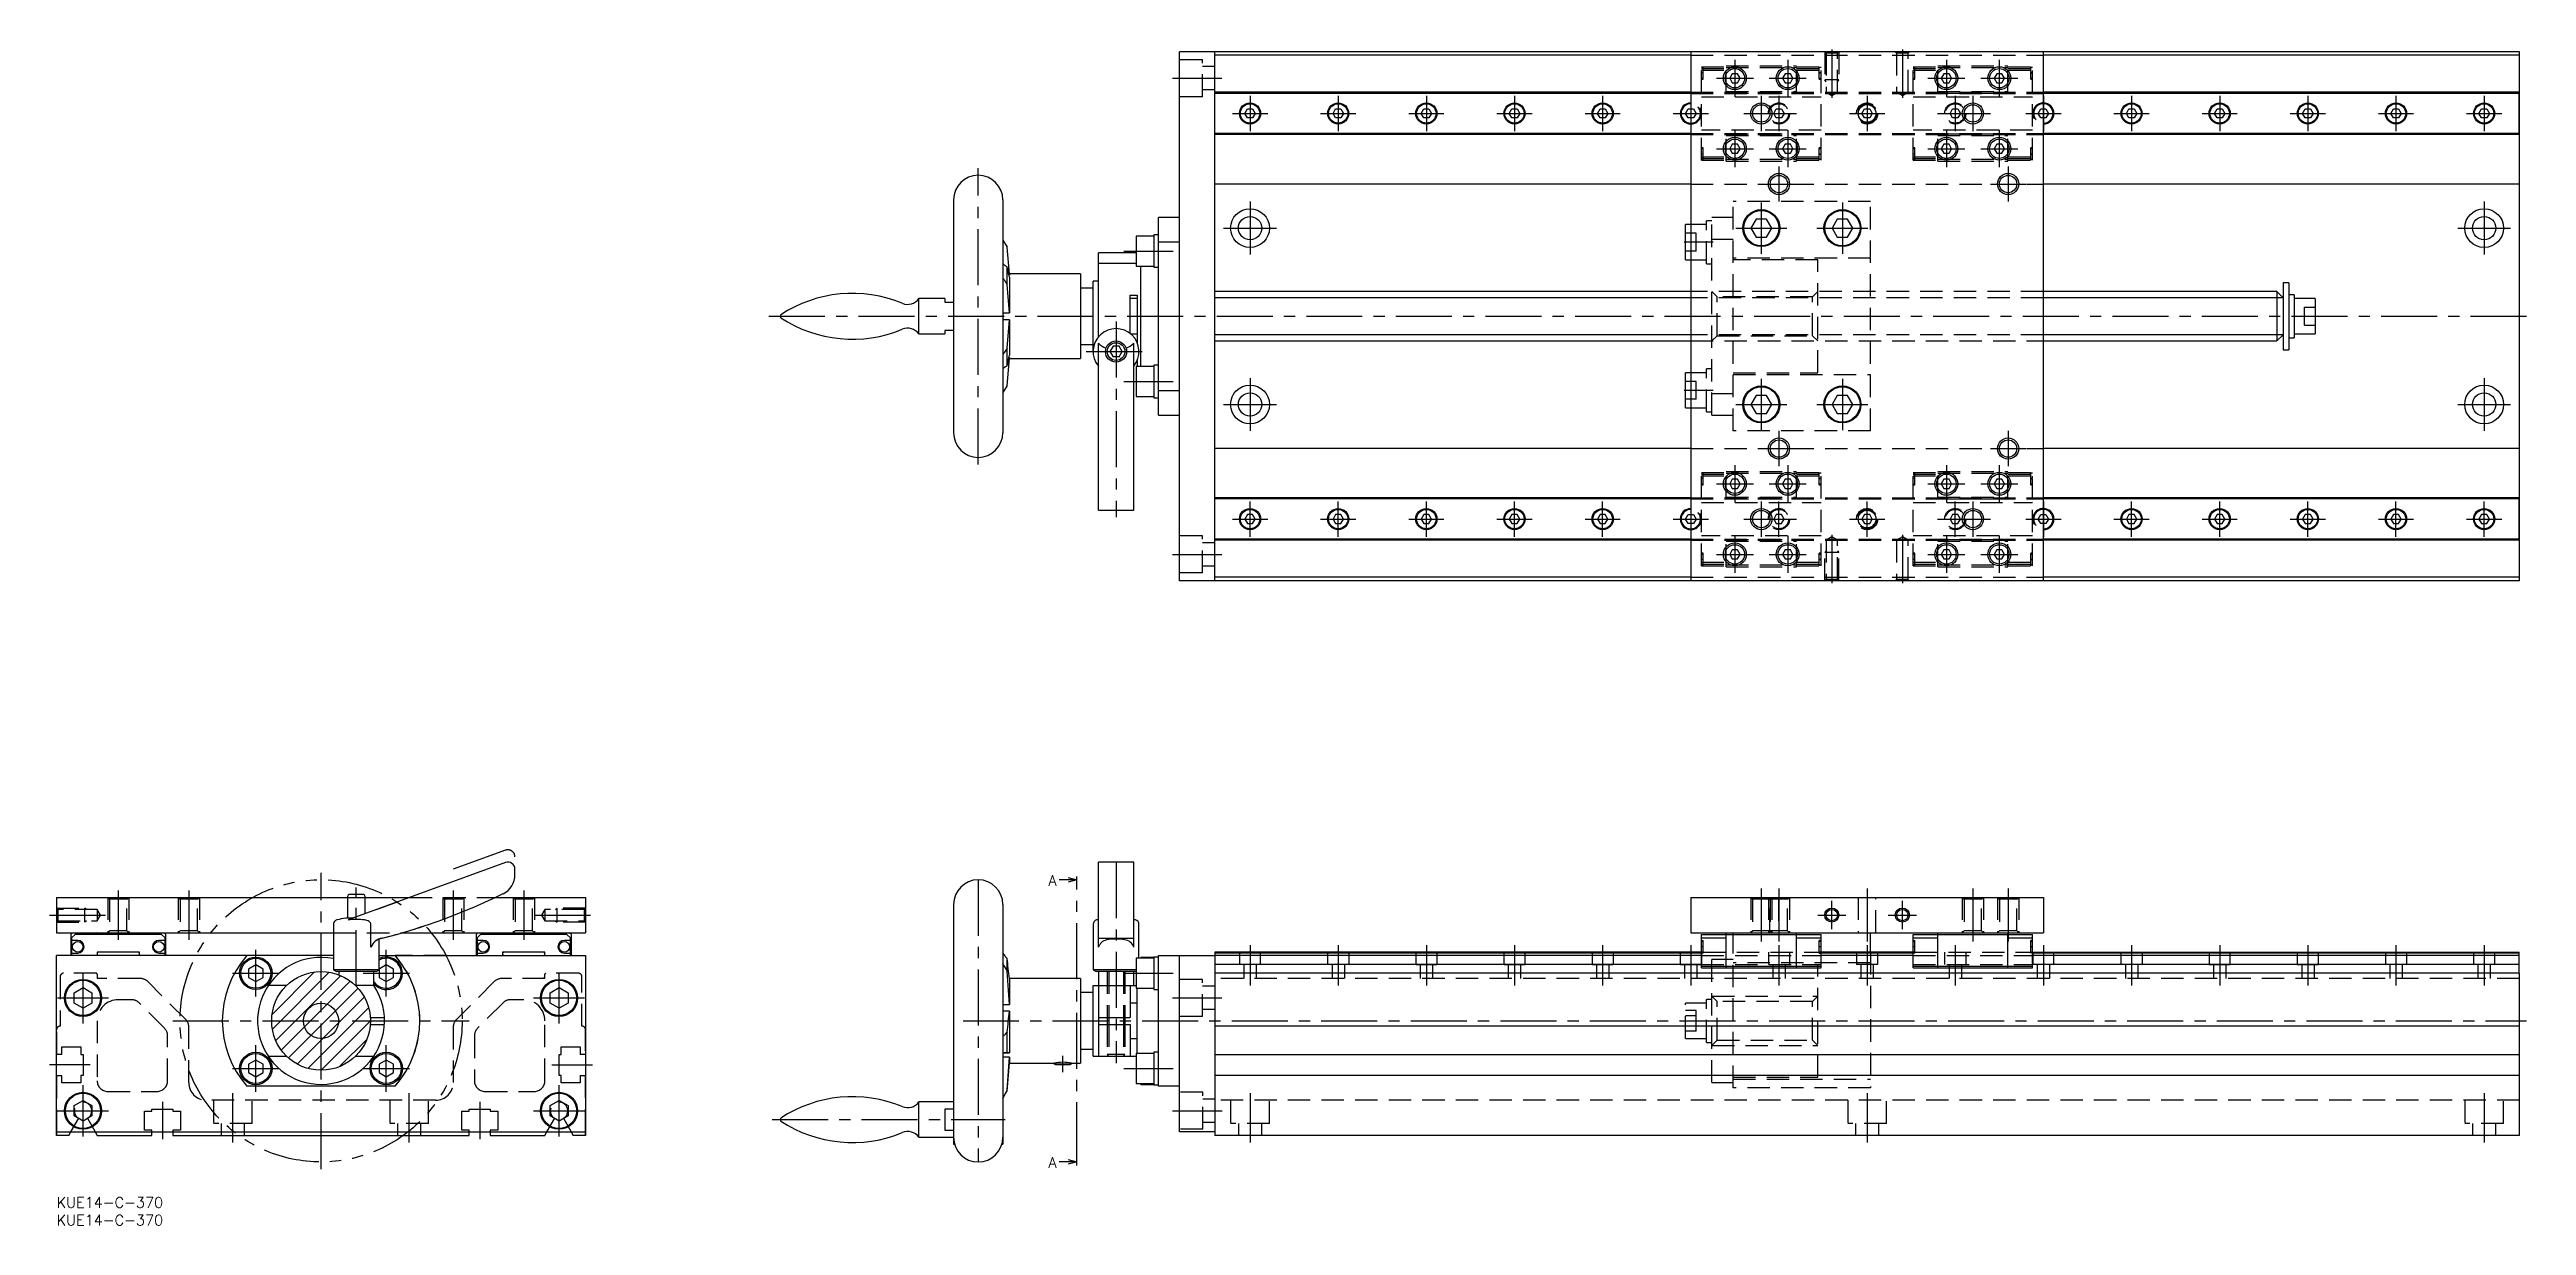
# Model space of a CAD drawing. Extents: x -2 to 700, y -8 to 325.
import ezdxf

# ---------------------------------------------------------------- set-up
doc = ezdxf.new("R2010")
doc.units = 0
doc.header["$LTSCALE"] = 0.5
for name, pattern in [('CENTER', [50.8, 31.75, -6.35, 6.35, -6.35]), ('DASHED', [19.05, 12.7, -6.35]), ('PHANTOM', [63.5, 31.75, -6.35, 6.35, -6.35, 6.35, -6.35])]:
    doc.linetypes.add(name, pattern=pattern)
for name, color, linetype in [('MSM_CENTER', 1, 'CENTER'), ('MSM_CONTINUOUS', 7, 'CONTINUOUS'), ('MSM_DASHED', 4, 'DASHED'), ('MSM_IMAGINARY', 6, 'PHANTOM'), ('MSM_NARROW', 5, 'CONTINUOUS'), ('MSM_PART_NUMBER', 7, 'CONTINUOUS')]:
    doc.layers.add(name, color=color, linetype=linetype)
doc.styles.get("Standard").update_dxf_attribs({"font": 'txt.shx', "height": 3, "bigfont": 'bigfont.shx'})

msp = doc.modelspace()

# ---------------------------------------------------------------- texts
at = {"layer": 'MSM_PART_NUMBER'}
for p in [(281.28, 88.31), (281.28, 8.38)]:
    msp.add_text('A', height=3, dxfattribs=at).set_placement(p)

# ---------------------------------------------------------------- blocks, each defined once
blk = doc.blocks.new('*U6')
at = {"layer": 'MSM_PART_NUMBER'}
blk.add_text('KUE14-C-370', height=3, dxfattribs=at).set_placement((0, -3))
blk = doc.blocks.new('*U7')
at = {"layer": 'MSM_PART_NUMBER'}
blk.add_text('KUE14-C-370', height=3, dxfattribs=at).set_placement((0, -8))

# ---------------------------------------------------------------- linework, layer by layer
at = {"layer": 'MSM_CENTER'}
for p, q in [((503.47, 325.38), (503.47, 311.7)), ((523.47, 325.38), (523.47, 311.7)), ((316.47, 317.26), (330.47, 317.26)), ((467.05, 318.76), (466.5, 318.76)), ((470.72, 317.26), (481.22, 317.26)), ((475.97, 322.51), (475.97, 312.01)), ((485.72, 317.26), (496.22, 317.26)), ((490.97, 322.51), (490.97, 312.01)), ((500.45, 318.76), (499.9, 318.76)), ((527.05, 318.76), (526.5, 318.76)), ((530.72, 317.26), (541.22, 317.26)), ((535.97, 322.51), (535.97, 312.01)), ((545.72, 317.26), (556.22, 317.26)), ((550.97, 322.51), (550.97, 312.01)), ((560.45, 318.76), (559.9, 318.76)), ((338.47, 312.26), (338.47, 302.26)), ((363.47, 312.26), (363.47, 302.26)), ((388.47, 312.26), (388.47, 302.26)), ((413.47, 312.26), (413.47, 302.26)), ((438.47, 312.26), (438.47, 302.26)), ((463.47, 312.26), (463.47, 302.26)), ((483.47, 312.26), (483.47, 302.26)), ((488.47, 312.26), (488.47, 302.26)), ((513.47, 312.26), (513.47, 302.26)), ((538.47, 312.26), (538.47, 302.26)), ((543.47, 312.26), (543.47, 302.26)), ((563.47, 312.26), (563.47, 302.26)), ((588.47, 312.26), (588.47, 302.26)), ((613.47, 312.26), (613.47, 302.26)), ((638.47, 312.26), (638.47, 302.26)), ((663.47, 312.26), (663.47, 302.26)), ((688.47, 312.26), (688.47, 302.26)), ((333.47, 307.26), (343.47, 307.26)), ((358.47, 307.26), (368.47, 307.26)), ((383.47, 307.26), (393.47, 307.26)), ((408.47, 307.26), (418.47, 307.26)), ((433.47, 307.26), (443.47, 307.26)), ((458.47, 307.26), (468.47, 307.26)), ((475.97, 302.51), (475.97, 292.01)), ((478.47, 307.26), (493.47, 307.26)), ((490.97, 302.51), (490.97, 292.01)), ((508.47, 307.26), (518.47, 307.26)), ((533.47, 307.26), (548.47, 307.26)), ((535.97, 302.51), (535.97, 292.01)), ((550.97, 302.51), (550.97, 292.01)), ((558.47, 307.26), (568.47, 307.26)), ((583.47, 307.26), (593.47, 307.26)), ((608.47, 307.26), (618.47, 307.26)), ((633.47, 307.26), (643.47, 307.26)), ((658.47, 307.26), (668.47, 307.26)), ((683.47, 307.26), (693.47, 307.26)), ((467.05, 295.76), (466.5, 295.76)), ((470.72, 297.26), (481.22, 297.26)), ((485.72, 297.26), (496.22, 297.26)), ((500.45, 295.76), (499.9, 295.76)), ((527.05, 295.76), (526.5, 295.76)), ((530.72, 297.26), (541.22, 297.26)), ((545.72, 297.26), (556.22, 297.26)), ((560.45, 295.76), (559.9, 295.76)), ((261.37, 207.76), (261.37, 291.76)), ((488.47, 292.26), (488.47, 282.26)), ((553.47, 292.26), (553.47, 282.26)), ((338.47, 282.26), (338.47, 267.26)), ((483.47, 287.26), (493.47, 287.26)), ((483.47, 282.01), (483.47, 267.51)), ((506.47, 282.01), (506.47, 267.51)), ((548.47, 287.26), (558.47, 287.26)), ((688.47, 282.26), (688.47, 267.26)), ((330.97, 274.76), (345.97, 274.76)), ((476.22, 274.76), (490.72, 274.76)), ((499.22, 274.76), (513.72, 274.76)), ((680.97, 274.76), (695.97, 274.76)), ((302.65, 268.26), (316.65, 268.26)), ((469.85, 270.76), (461.6, 270.76)), ((202.04, 249.76), (700.47, 249.76)), ((300.47, 248.26), (300.47, 192.76)), ((291.97, 239.76), (308.97, 239.76)), ((338.47, 232.26), (338.47, 217.26)), ((483.47, 232.01), (483.47, 217.51)), ((506.47, 232.01), (506.47, 217.51)), ((688.47, 232.26), (688.47, 217.26)), ((302.65, 231.26), (316.65, 231.26)), ((469.85, 228.76), (461.6, 228.76)), ((330.97, 224.76), (345.97, 224.76)), ((476.22, 224.76), (490.72, 224.76)), ((499.22, 224.76), (513.72, 224.76)), ((680.97, 224.76), (695.97, 224.76)), ((483.47, 212.26), (493.47, 212.26)), ((488.47, 217.26), (488.47, 207.26)), ((548.47, 212.26), (558.47, 212.26)), ((553.47, 217.26), (553.47, 207.26)), ((467.05, 203.76), (466.5, 203.76)), ((475.97, 207.51), (475.97, 197.01)), ((490.97, 207.51), (490.97, 197.01)), ((500.45, 203.76), (499.9, 203.76)), ((527.05, 203.76), (526.5, 203.76)), ((535.97, 207.51), (535.97, 197.01)), ((550.97, 207.51), (550.97, 197.01)), ((560.45, 203.76), (559.9, 203.76)), ((338.47, 187.26), (338.47, 197.26)), ((363.47, 187.26), (363.47, 197.26)), ((388.47, 187.26), (388.47, 197.26)), ((413.47, 187.26), (413.47, 197.26)), ((438.47, 187.26), (438.47, 197.26)), ((463.47, 197.26), (463.47, 187.26)), ((470.72, 202.26), (481.22, 202.26)), ((483.47, 197.26), (483.47, 187.26)), ((485.72, 202.26), (496.22, 202.26)), ((488.47, 187.26), (488.47, 197.26)), ((513.47, 187.26), (513.47, 197.26)), ((530.72, 202.26), (541.22, 202.26)), ((538.47, 187.26), (538.47, 197.26)), ((543.47, 197.26), (543.47, 187.26)), ((545.72, 202.26), (556.22, 202.26)), ((563.47, 197.26), (563.47, 187.26)), ((588.47, 187.26), (588.47, 197.26)), ((613.47, 187.26), (613.47, 197.26)), ((638.47, 187.26), (638.47, 197.26)), ((663.47, 187.26), (663.47, 197.26)), ((688.47, 187.26), (688.47, 197.26)), ((333.47, 192.26), (343.47, 192.26)), ((358.47, 192.26), (368.47, 192.26)), ((383.47, 192.26), (393.47, 192.26)), ((408.47, 192.26), (418.47, 192.26)), ((433.47, 192.26), (443.47, 192.26)), ((458.47, 192.26), (468.47, 192.26)), ((478.47, 192.26), (493.47, 192.26)), ((508.47, 192.26), (518.47, 192.26)), ((533.47, 192.26), (548.47, 192.26)), ((558.47, 192.26), (568.47, 192.26)), ((583.47, 192.26), (593.47, 192.26)), ((608.47, 192.26), (618.47, 192.26)), ((633.47, 192.26), (643.47, 192.26)), ((658.47, 192.26), (668.47, 192.26)), ((683.47, 192.26), (693.47, 192.26)), ((475.97, 187.51), (475.97, 177.01)), ((490.97, 187.51), (490.97, 177.01)), ((503.47, 187.82), (503.47, 174.14)), ((523.47, 187.82), (523.47, 174.14)), ((535.97, 187.51), (535.97, 177.01)), ((550.97, 187.51), (550.97, 177.01)), ((316.47, 182.26), (330.47, 182.26)), ((467.05, 180.76), (466.5, 180.76)), ((470.72, 182.26), (481.22, 182.26)), ((485.72, 182.26), (496.22, 182.26)), ((500.45, 180.76), (499.9, 180.76)), ((527.05, 180.76), (526.5, 180.76)), ((530.72, 182.26), (541.22, 182.26)), ((545.72, 182.26), (556.22, 182.26)), ((560.45, 180.76), (559.9, 180.76)), ((75, 8), (75, 92)), ((300.47, 95), (300.47, 38.03)), ((17.5, 87), (17.5, 73)), ((37.5, 87), (37.5, 73)), ((85, 59.8), (85, 87.8)), ((112.5, 87), (112.5, 73)), ((132.5, 87), (132.5, 73)), ((261.37, 90), (261.37, 10)), ((289.37, 11.04), (289.37, 88.96)), ((483.47, 87.5), (483.47, 72.5)), ((488.47, 87.5), (488.47, 72.5)), ((513.47, 87.5), (513.47, 72.5)), ((543.47, 87.5), (543.47, 72.5)), ((553.47, 87.5), (553.47, 72.5)), ((-2, 80), (14.44, 80)), ((135.56, 80), (152, 80)), ((499.47, 80), (507.47, 80)), ((503.47, 76), (503.47, 84)), ((519.47, 80), (527.47, 80)), ((523.47, 76), (523.47, 84)), ((338.47, 71.5), (338.47, 60)), ((363.47, 71.5), (363.47, 60)), ((388.47, 71.5), (388.47, 60)), ((413.47, 71.5), (413.47, 60)), ((438.47, 71.5), (438.47, 60)), ((463.47, 71.5), (463.47, 60)), ((467.05, 71), (466.5, 71)), ((488.47, 71.5), (488.47, 60)), ((500.45, 71), (499.9, 71)), ((513.47, 71.5), (513.47, 60)), ((527.05, 71), (526.5, 71)), ((538.47, 71.5), (538.47, 60)), ((560.45, 71), (559.9, 71)), ((563.47, 71.5), (563.47, 60)), ((588.47, 71.5), (588.47, 60)), ((613.47, 71.5), (613.47, 60)), ((638.47, 71.5), (638.47, 60)), ((663.47, 71.5), (663.47, 60)), ((688.47, 71.5), (688.47, 60)), ((7.5, 49.25), (7.5, 63.75)), ((49.9, 63.5), (63.1, 63.5)), ((56.5, 56.9), (56.5, 70.1)), ((86.9, 63.5), (100.1, 63.5)), ((93.5, 56.9), (93.5, 70.1)), ((142.5, 49.25), (142.5, 63.75)), ((302.65, 63.5), (316.65, 63.5)), ((0.25, 56.5), (14.75, 56.5)), ((135.25, 56.5), (149.75, 56.5)), ((316.47, 56.5), (330.47, 56.5)), ((33, 50), (117, 50)), ((257.07, 50), (700.47, 50)), ((56.5, 29.9), (56.5, 43.1)), ((93.5, 29.9), (93.5, 43.1)), ((9.5, 37.5), (-2, 37.5)), ((49.9, 36.5), (63.1, 36.5)), ((86.9, 36.5), (100.1, 36.5)), ((140.5, 37.5), (152, 37.5)), ((285.37, 35.48), (285.37, 40.12)), ((302.65, 36.5), (316.65, 36.5)), ((7.5, 17.25), (7.5, 31.75)), ((50, 15.5), (50, 29.5)), ((100, 15.5), (100, 29.5)), ((142.5, 17.25), (142.5, 31.75)), ((338.47, 29.5), (338.47, 15.5)), ((513.47, 29.5), (513.47, 15.5)), ((688.47, 29.5), (688.47, 15.5)), ((0.25, 24.5), (14.75, 24.5)), ((30, 27), (30, 16.5)), ((120, 27), (120, 16.5)), ((135.25, 24.5), (149.75, 24.5)), ((202.92, 22), (269.07, 22)), ((316.47, 24.5), (330.52, 24.5))]:
    msp.add_line(p, q, dxfattribs=at)
at = {"layer": 'MSM_CONTINUOUS'}
for p, q in [((328.47, 324.76), (318.47, 324.76)), ((318.47, 174.76), (318.47, 324.76)), ((328.47, 174.76), (328.47, 324.76)), ((328.47, 324.71), (328.52, 324.71)), ((463.47, 323.76), (328.47, 323.76)), ((698.47, 324.76), (328.52, 324.76)), ((328.52, 324.76), (328.52, 324.71)), ((463.47, 324.76), (463.47, 174.76)), ((563.47, 174.76), (563.47, 324.76)), ((698.47, 323.76), (563.47, 323.76)), ((698.47, 174.76), (698.47, 324.76)), ((475.23, 318.54), (474.5, 317.26)), ((474.5, 317.26), (475.23, 315.98)), ((476.71, 318.54), (475.23, 318.54)), ((477.45, 317.26), (476.71, 318.54)), ((476.71, 315.98), (477.45, 317.26)), ((490.23, 318.54), (489.5, 317.26)), ((489.5, 317.26), (490.23, 315.98)), ((491.71, 318.54), (490.23, 318.54)), ((492.45, 317.26), (491.71, 318.54)), ((491.71, 315.98), (492.45, 317.26)), ((535.23, 318.54), (534.5, 317.26)), ((534.5, 317.26), (535.23, 315.98)), ((536.71, 318.54), (535.23, 318.54)), ((537.45, 317.26), (536.71, 318.54)), ((536.71, 315.98), (537.45, 317.26)), ((550.23, 318.54), (549.5, 317.26)), ((549.5, 317.26), (550.23, 315.98)), ((551.71, 318.54), (550.23, 318.54)), ((552.45, 317.26), (551.71, 318.54)), ((551.71, 315.98), (552.45, 317.26)), ((463.47, 313.26), (328.47, 313.26)), ((463.47, 312.96), (328.47, 312.96)), ((475.23, 315.98), (476.71, 315.98)), ((490.23, 315.98), (491.71, 315.98)), ((535.23, 315.98), (536.71, 315.98)), ((550.23, 315.98), (551.71, 315.98)), ((698.47, 313.26), (563.47, 313.26)), ((698.42, 312.96), (563.47, 312.96)), ((698.42, 301.26), (698.42, 313.26)), ((337, 307.26), (337.73, 308.54)), ((337.73, 305.98), (337, 307.26)), ((337.73, 308.54), (339.21, 308.54)), ((339.21, 305.98), (337.73, 305.98)), ((339.21, 308.54), (339.95, 307.26)), ((339.95, 307.26), (339.21, 305.98)), ((362, 307.26), (362.73, 308.54)), ((362.73, 305.98), (362, 307.26)), ((362.73, 308.54), (364.21, 308.54)), ((364.21, 305.98), (362.73, 305.98)), ((364.21, 308.54), (364.95, 307.26)), ((364.95, 307.26), (364.21, 305.98)), ((387, 307.26), (387.73, 308.54)), ((387.73, 305.98), (387, 307.26)), ((387.73, 308.54), (389.21, 308.54)), ((389.21, 305.98), (387.73, 305.98)), ((389.21, 308.54), (389.95, 307.26)), ((389.95, 307.26), (389.21, 305.98)), ((412, 307.26), (412.73, 308.54)), ((412.73, 305.98), (412, 307.26)), ((412.73, 308.54), (414.21, 308.54)), ((414.21, 305.98), (412.73, 305.98)), ((414.21, 308.54), (414.95, 307.26)), ((414.95, 307.26), (414.21, 305.98)), ((437, 307.26), (437.73, 308.54)), ((437.73, 305.98), (437, 307.26)), ((437.73, 308.54), (439.21, 308.54)), ((439.21, 305.98), (437.73, 305.98)), ((439.21, 308.54), (439.95, 307.26)), ((439.95, 307.26), (439.21, 305.98)), ((462, 307.26), (462.73, 308.54)), ((462.73, 305.98), (462, 307.26)), ((462.73, 308.54), (463.47, 308.54)), ((463.47, 305.98), (462.73, 305.98)), ((563.47, 308.54), (564.21, 308.54)), ((564.21, 305.98), (563.47, 305.98)), ((564.21, 308.54), (564.95, 307.26)), ((564.95, 307.26), (564.21, 305.98)), ((587, 307.26), (587.73, 308.54)), ((587.73, 305.98), (587, 307.26)), ((587.73, 308.54), (589.21, 308.54)), ((589.21, 305.98), (587.73, 305.98)), ((589.21, 308.54), (589.95, 307.26)), ((589.95, 307.26), (589.21, 305.98)), ((612, 307.26), (612.73, 308.54)), ((612.73, 305.98), (612, 307.26)), ((612.73, 308.54), (614.21, 308.54)), ((614.21, 305.98), (612.73, 305.98)), ((614.21, 308.54), (614.95, 307.26)), ((614.95, 307.26), (614.21, 305.98)), ((637, 307.26), (637.73, 308.54)), ((637.73, 305.98), (637, 307.26)), ((637.73, 308.54), (639.21, 308.54)), ((639.21, 305.98), (637.73, 305.98)), ((639.21, 308.54), (639.95, 307.26)), ((639.95, 307.26), (639.21, 305.98)), ((662, 307.26), (662.73, 308.54)), ((662.73, 305.98), (662, 307.26)), ((662.73, 308.54), (664.21, 308.54)), ((664.21, 305.98), (662.73, 305.98)), ((664.21, 308.54), (664.95, 307.26)), ((664.95, 307.26), (664.21, 305.98)), ((687, 307.26), (687.73, 308.54)), ((687.73, 305.98), (687, 307.26)), ((687.73, 308.54), (689.21, 308.54)), ((689.21, 305.98), (687.73, 305.98)), ((689.21, 308.54), (689.95, 307.26)), ((689.95, 307.26), (689.21, 305.98)), ((463.47, 301.56), (328.47, 301.56)), ((463.47, 301.26), (328.47, 301.26)), ((475.23, 298.54), (474.5, 297.26)), ((474.5, 297.26), (475.23, 295.98)), ((476.71, 298.54), (475.23, 298.54)), ((475.23, 295.98), (476.71, 295.98)), ((477.45, 297.26), (476.71, 298.54)), ((476.71, 295.98), (477.45, 297.26)), ((490.23, 298.54), (489.5, 297.26)), ((489.5, 297.26), (490.23, 295.98)), ((491.71, 298.54), (490.23, 298.54)), ((490.23, 295.98), (491.71, 295.98)), ((492.45, 297.26), (491.71, 298.54)), ((491.71, 295.98), (492.45, 297.26)), ((535.23, 298.54), (534.5, 297.26)), ((534.5, 297.26), (535.23, 295.98)), ((536.71, 298.54), (535.23, 298.54)), ((535.23, 295.98), (536.71, 295.98)), ((537.45, 297.26), (536.71, 298.54)), ((536.71, 295.98), (537.45, 297.26)), ((550.23, 298.54), (549.5, 297.26)), ((549.5, 297.26), (550.23, 295.98)), ((551.71, 298.54), (550.23, 298.54)), ((550.23, 295.98), (551.71, 295.98)), ((552.45, 297.26), (551.71, 298.54)), ((551.71, 295.98), (552.45, 297.26)), ((698.42, 301.56), (563.47, 301.56)), ((698.42, 301.26), (563.47, 301.26)), ((254.37, 282.76), (254.37, 216.76)), ((268.37, 282.76), (268.37, 216.76)), ((463.47, 287.26), (328.47, 287.26)), ((698.47, 287.26), (563.47, 287.26)), ((312.47, 221.76), (312.47, 277.76)), ((318.47, 277.76), (312.47, 277.76)), ((461.97, 265.76), (461.97, 275.76)), ((463.47, 275.76), (461.97, 275.76)), ((482.01, 277.3), (480.54, 274.76)), ((480.54, 274.76), (482.01, 272.22)), ((484.94, 277.3), (482.01, 277.3)), ((486.41, 274.76), (484.94, 277.3)), ((484.94, 272.22), (486.41, 274.76)), ((505.01, 277.3), (503.54, 274.76)), ((503.54, 274.76), (505.01, 272.22)), ((507.94, 277.3), (505.01, 277.3)), ((509.41, 274.76), (507.94, 277.3)), ((507.94, 272.22), (509.41, 274.76)), ((268.37, 271.36), (269.55, 269.36)), ((270.24, 261.76), (269.55, 269.36)), ((295.47, 243.91), (295.47, 267.76)), ((306.17, 267.76), (295.47, 267.76)), ((306.17, 272.51), (306.17, 264.01)), ((311.17, 272.51), (306.17, 272.51)), ((311.17, 272.86), (311.17, 263.66)), ((312.47, 272.86), (311.17, 272.86)), ((318.47, 270.78), (312.47, 270.78)), ((482.01, 272.22), (484.94, 272.22)), ((505.01, 272.22), (507.94, 272.22)), ((269.55, 263.77), (269.07, 264.07)), ((269.55, 258.8), (269.55, 263.77)), ((270.24, 261.44), (269.94, 265.13)), ((270.1, 261.44), (270.24, 261.44)), ((290.37, 261.76), (270.24, 261.76)), ((270.24, 261.76), (270.24, 261.44)), ((270.24, 260.82), (270.24, 250.76)), ((290.37, 261.76), (290.37, 237.76)), ((306.17, 264.73), (295.47, 264.73)), ((306.17, 264.01), (311.17, 264.01)), ((307.47, 235.51), (307.47, 264.01)), ((311.17, 263.66), (312.47, 263.66)), ((461.97, 265.76), (463.47, 265.76)), ((251.87, 254.76), (244.58, 254.76)), ((244.58, 244.76), (244.58, 254.76)), ((251.87, 254.76), (251.87, 253.76)), ((251.87, 253.76), (254.37, 253.76)), ((269.07, 259.63), (269.55, 258.8)), ((270.24, 250.76), (269.55, 258.8)), ((293.97, 257.76), (290.37, 257.76)), ((293.97, 239.76), (293.97, 259.76)), ((295.47, 259.76), (293.97, 259.76)), ((304.47, 244.88), (304.47, 255.76)), ((304.47, 255.76), (306.47, 255.76)), ((306.47, 254.76), (304.47, 254.76)), ((306.47, 255.76), (306.47, 242.26)), ((463.47, 256.76), (328.47, 256.76)), ((629.72, 256.76), (563.47, 256.76)), ((631.47, 255.01), (629.72, 256.76)), ((629.72, 256.76), (629.72, 242.76)), ((631.47, 259.26), (631.47, 240.26)), ((633.07, 259.26), (631.47, 259.26)), ((633.07, 259.26), (633.07, 240.26)), ((634.57, 255.86), (633.07, 255.86)), ((634.57, 255.86), (634.57, 243.66)), ((640.57, 254.76), (634.57, 254.76)), ((640.57, 254.76), (640.57, 244.76)), ((205.37, 249.34), (205.37, 250.18)), ((268.37, 250.76), (270.24, 250.76)), ((270.24, 248.76), (268.37, 248.76)), ((269.55, 240.72), (270.24, 248.76)), ((270.24, 248.76), (270.24, 238.7)), ((244.58, 244.76), (251.87, 244.76)), ((251.87, 245.76), (251.87, 244.76)), ((254.37, 245.76), (251.87, 245.76)), ((269.55, 240.72), (269.07, 239.89)), ((269.55, 235.75), (269.55, 240.72)), ((290.37, 241.76), (293.97, 241.76)), ((295.47, 194.76), (295.47, 242.1)), ((299.61, 241.26), (298.74, 239.76)), ((298.74, 239.76), (299.61, 238.26)), ((301.34, 241.26), (299.61, 241.26)), ((302.21, 239.76), (301.34, 241.26)), ((301.34, 238.26), (302.21, 239.76)), ((304.63, 244.76), (306.47, 244.76)), ((305.47, 194.76), (305.47, 242.1)), ((328.47, 242.76), (463.47, 242.76)), ((563.47, 242.76), (629.72, 242.76)), ((629.72, 242.76), (631.47, 244.51)), ((631.47, 240.26), (633.07, 240.26)), ((633.07, 243.66), (634.57, 243.66)), ((634.57, 244.76), (640.57, 244.76)), ((269.07, 235.45), (269.55, 235.75)), ((269.55, 230.16), (270.24, 237.76)), ((269.94, 234.39), (270.24, 238.08)), ((270.24, 238.08), (270.1, 238.08)), ((270.24, 238.08), (270.24, 237.76)), ((270.24, 237.76), (290.37, 237.76)), ((301.34, 238.26), (299.61, 238.26)), ((306.17, 235.51), (306.17, 227.01)), ((311.17, 235.51), (306.17, 235.51)), ((306.47, 237.26), (306.47, 235.51)), ((311.17, 235.86), (311.17, 226.66)), ((312.47, 235.86), (311.17, 235.86)), ((463.47, 233.76), (461.97, 233.76)), ((461.97, 223.76), (461.97, 233.76)), ((269.55, 230.16), (268.38, 228.16)), ((306.17, 227.01), (311.17, 227.01)), ((311.17, 226.66), (312.47, 226.66)), ((312.47, 228.74), (318.47, 228.74)), ((482.01, 227.3), (480.54, 224.76)), ((484.94, 227.3), (482.01, 227.3)), ((486.41, 224.76), (484.94, 227.3)), ((505.01, 227.3), (503.54, 224.76)), ((507.94, 227.3), (505.01, 227.3)), ((509.41, 224.76), (507.94, 227.3)), ((312.47, 221.76), (318.47, 221.76)), ((461.97, 223.76), (463.47, 223.76)), ((480.54, 224.76), (482.01, 222.22)), ((482.01, 222.22), (484.94, 222.22)), ((484.94, 222.22), (486.41, 224.76)), ((503.54, 224.76), (505.01, 222.22)), ((505.01, 222.22), (507.94, 222.22)), ((507.94, 222.22), (509.41, 224.76)), ((463.47, 212.26), (328.47, 212.26)), ((698.47, 212.26), (563.47, 212.26)), ((463.47, 198.26), (328.47, 198.26)), ((463.47, 197.96), (328.47, 197.96)), ((475.23, 203.54), (474.5, 202.26)), ((474.5, 202.26), (475.23, 200.98)), ((476.71, 203.54), (475.23, 203.54)), ((475.23, 200.98), (476.71, 200.98)), ((477.45, 202.26), (476.71, 203.54)), ((476.71, 200.98), (477.45, 202.26)), ((490.23, 203.54), (489.5, 202.26)), ((489.5, 202.26), (490.23, 200.98)), ((491.71, 203.54), (490.23, 203.54)), ((490.23, 200.98), (491.71, 200.98)), ((492.45, 202.26), (491.71, 203.54)), ((491.71, 200.98), (492.45, 202.26)), ((535.23, 203.54), (534.5, 202.26)), ((534.5, 202.26), (535.23, 200.98)), ((536.71, 203.54), (535.23, 203.54)), ((535.23, 200.98), (536.71, 200.98)), ((537.45, 202.26), (536.71, 203.54)), ((536.71, 200.98), (537.45, 202.26)), ((550.23, 203.54), (549.5, 202.26)), ((549.5, 202.26), (550.23, 200.98)), ((551.71, 203.54), (550.23, 203.54)), ((550.23, 200.98), (551.71, 200.98)), ((552.45, 202.26), (551.71, 203.54)), ((551.71, 200.98), (552.45, 202.26)), ((698.42, 198.26), (563.47, 198.26)), ((698.42, 197.96), (563.47, 197.96)), ((698.42, 186.26), (698.42, 198.26)), ((295.47, 194.76), (305.47, 194.76)), ((337.73, 193.54), (337, 192.26)), ((337, 192.26), (337.73, 190.98)), ((339.21, 193.54), (337.73, 193.54)), ((337.73, 190.98), (339.21, 190.98)), ((339.95, 192.26), (339.21, 193.54)), ((339.21, 190.98), (339.95, 192.26)), ((362.73, 193.54), (362, 192.26)), ((362, 192.26), (362.73, 190.98)), ((364.21, 193.54), (362.73, 193.54)), ((362.73, 190.98), (364.21, 190.98)), ((364.95, 192.26), (364.21, 193.54)), ((364.21, 190.98), (364.95, 192.26)), ((387.73, 193.54), (387, 192.26)), ((387, 192.26), (387.73, 190.98)), ((389.21, 193.54), (387.73, 193.54)), ((387.73, 190.98), (389.21, 190.98)), ((389.95, 192.26), (389.21, 193.54)), ((389.21, 190.98), (389.95, 192.26)), ((412.73, 193.54), (412, 192.26)), ((412, 192.26), (412.73, 190.98)), ((414.21, 193.54), (412.73, 193.54)), ((412.73, 190.98), (414.21, 190.98)), ((414.95, 192.26), (414.21, 193.54)), ((414.21, 190.98), (414.95, 192.26)), ((437.73, 193.54), (437, 192.26)), ((437, 192.26), (437.73, 190.98)), ((439.21, 193.54), (437.73, 193.54)), ((437.73, 190.98), (439.21, 190.98)), ((439.95, 192.26), (439.21, 193.54)), ((439.21, 190.98), (439.95, 192.26)), ((462, 192.26), (462.73, 193.54)), ((462.73, 190.98), (462, 192.26)), ((462.73, 193.54), (463.47, 193.54)), ((463.47, 190.98), (462.73, 190.98)), ((563.47, 193.54), (564.21, 193.54)), ((564.21, 190.98), (563.47, 190.98)), ((564.21, 193.54), (564.95, 192.26)), ((564.95, 192.26), (564.21, 190.98)), ((587.73, 193.54), (587, 192.26)), ((587, 192.26), (587.73, 190.98)), ((589.21, 193.54), (587.73, 193.54)), ((587.73, 190.98), (589.21, 190.98)), ((589.95, 192.26), (589.21, 193.54)), ((589.21, 190.98), (589.95, 192.26)), ((612.73, 193.54), (612, 192.26)), ((612, 192.26), (612.73, 190.98)), ((614.21, 193.54), (612.73, 193.54)), ((612.73, 190.98), (614.21, 190.98)), ((614.95, 192.26), (614.21, 193.54)), ((614.21, 190.98), (614.95, 192.26)), ((637.73, 193.54), (637, 192.26)), ((637, 192.26), (637.73, 190.98)), ((639.21, 193.54), (637.73, 193.54)), ((637.73, 190.98), (639.21, 190.98)), ((639.95, 192.26), (639.21, 193.54)), ((639.21, 190.98), (639.95, 192.26)), ((662.73, 193.54), (662, 192.26)), ((662, 192.26), (662.73, 190.98)), ((664.21, 193.54), (662.73, 193.54)), ((662.73, 190.98), (664.21, 190.98)), ((664.95, 192.26), (664.21, 193.54)), ((664.21, 190.98), (664.95, 192.26)), ((687.73, 193.54), (687, 192.26)), ((687, 192.26), (687.73, 190.98)), ((689.21, 193.54), (687.73, 193.54)), ((687.73, 190.98), (689.21, 190.98)), ((689.95, 192.26), (689.21, 193.54)), ((689.21, 190.98), (689.95, 192.26)), ((463.47, 186.56), (328.47, 186.56)), ((463.47, 186.26), (328.47, 186.26)), ((475.23, 183.54), (474.5, 182.26)), ((476.71, 183.54), (475.23, 183.54)), ((477.45, 182.26), (476.71, 183.54)), ((490.23, 183.54), (489.5, 182.26)), ((491.71, 183.54), (490.23, 183.54)), ((492.45, 182.26), (491.71, 183.54)), ((535.23, 183.54), (534.5, 182.26)), ((536.71, 183.54), (535.23, 183.54)), ((537.45, 182.26), (536.71, 183.54)), ((550.23, 183.54), (549.5, 182.26)), ((551.71, 183.54), (550.23, 183.54)), ((552.45, 182.26), (551.71, 183.54)), ((698.42, 186.56), (563.47, 186.56)), ((698.47, 186.26), (563.47, 186.26)), ((463.47, 175.76), (328.47, 175.76)), ((474.5, 182.26), (475.23, 180.98)), ((475.23, 180.98), (476.71, 180.98)), ((476.71, 180.98), (477.45, 182.26)), ((489.5, 182.26), (490.23, 180.98)), ((490.23, 180.98), (491.71, 180.98)), ((491.71, 180.98), (492.45, 182.26)), ((534.5, 182.26), (535.23, 180.98)), ((535.23, 180.98), (536.71, 180.98)), ((536.71, 180.98), (537.45, 182.26)), ((549.5, 182.26), (550.23, 180.98)), ((550.23, 180.98), (551.71, 180.98)), ((551.71, 180.98), (552.45, 182.26)), ((698.47, 175.76), (563.47, 175.76)), ((328.47, 174.76), (318.47, 174.76)), ((328.52, 174.81), (328.47, 174.81)), ((328.52, 174.81), (328.52, 174.76)), ((698.47, 174.76), (328.52, 174.76)), ((127.32, 94.88), (82.66, 78.63)), ((130, 91.45), (130, 93)), ((295.47, 70.86), (295.47, 95)), ((305.47, 95), (295.47, 95)), ((305.47, 70.86), (305.47, 95)), ((0, 85), (82.5, 85)), ((0, 85), (0, 75)), ((82.5, 85.3), (82.5, 79.12)), ((87, 85.8), (83, 85.8)), ((87.5, 80.39), (87.5, 85.3)), ((87.5, 85), (100.18, 85)), ((124.42, 85), (150, 85)), ((150, 85), (150, 75)), ((463.47, 85), (463.47, 75)), ((463.47, 85), (563.47, 85)), ((563.47, 85), (563.47, 75)), ((78.5, 77.37), (78.5, 64.5)), ((84.03, 79.12), (82, 79.12)), ((89.15, 70.86), (89.15, 77.37)), ((254.37, 83), (254.37, 15)), ((268.37, 83), (268.37, 15)), ((293.97, 77.37), (293.97, 64.5)), ((306.97, 67.75), (306.97, 77.37)), ((0, 75), (78.5, 75)), ((4.5, 75), (4, 74.5)), ((4, 74.5), (4, 68.5)), ((5.25, 74.5), (4.25, 73.5)), ((4.25, 73.5), (4.25, 68.5)), ((6, 72.8), (4.25, 72.8)), ((29.75, 74.5), (5.25, 74.5)), ((11.75, 74.5), (11.25, 75)), ((23.75, 75), (23.25, 74.5)), ((30.75, 72.8), (29, 72.8)), ((30.75, 73.5), (29.75, 74.5)), ((31, 74.5), (30.5, 75)), ((30.75, 68.5), (30.75, 73.5)), ((31, 68.5), (31, 74.5)), ((91.5, 64.5), (91.5, 73.2)), ((98.09, 75), (150, 75)), ((119.5, 75), (119, 74.5)), ((119, 74.5), (119, 68.5)), ((120.25, 74.5), (119.25, 73.5)), ((119.25, 73.5), (119.25, 68.5)), ((121, 72.8), (119.25, 72.8)), ((144.75, 74.5), (120.25, 74.5)), ((126.75, 74.5), (126.25, 75)), ((138.75, 75), (138.25, 74.5)), ((145.75, 72.8), (144, 72.8)), ((145.75, 73.5), (144.75, 74.5)), ((146, 74.5), (145.5, 75)), ((145.75, 68.5), (145.75, 73.5)), ((146, 68.5), (146, 74.5)), ((295.47, 73.42), (305.47, 73.42)), ((463.47, 75), (563.47, 75)), ((466.52, 74.5), (500.42, 74.5)), ((466.52, 65), (466.52, 74.5)), ((466.52, 73.5), (473.52, 73.5)), ((466.52, 72.8), (467.02, 72.8)), ((467.02, 72.5), (466.52, 72.5)), ((467.02, 69.2), (467.02, 72.8)), ((473.52, 65), (473.52, 75)), ((493.42, 65), (493.42, 75)), ((493.42, 73.5), (500.42, 73.5)), ((499.92, 69.2), (499.92, 72.8)), ((500.42, 72.8), (499.92, 72.8)), ((500.42, 72.5), (499.92, 72.5)), ((500.42, 65), (500.42, 74.5)), ((514.47, 69.5), (514.47, 75)), ((526.52, 65), (526.52, 74.5)), ((526.52, 74.5), (560.42, 74.5)), ((526.52, 73.5), (533.52, 73.5)), ((526.52, 72.8), (527.02, 72.8)), ((527.02, 72.5), (526.52, 72.5)), ((527.02, 69.2), (527.02, 72.8)), ((533.52, 65), (533.52, 75)), ((553.42, 65), (553.42, 75)), ((553.42, 73.5), (560.42, 73.5)), ((560.42, 72.8), (559.92, 72.8)), ((559.92, 69.2), (559.92, 72.8)), ((560.42, 72.5), (559.92, 72.5)), ((560.42, 65), (560.42, 74.5)), ((0, 17.5), (0, 68.5)), ((78.5, 68.5), (0, 68.5)), ((4.25, 69.2), (6, 69.2)), ((23.5, 69.5), (11.5, 69.5)), ((11.8, 69.5), (11.5, 69.2)), ((11.5, 69.5), (11.5, 68.55)), ((23.5, 69.2), (23.2, 69.5)), ((23.5, 68.55), (23.5, 69.5)), ((29, 69.2), (30.75, 69.2)), ((56.5, 65.86), (54.46, 64.68)), ((54.46, 64.68), (54.46, 62.32)), ((58.54, 64.68), (56.5, 65.86)), ((58.54, 62.32), (58.54, 64.68)), ((78.5, 64.5), (79.37, 64)), ((91.5, 64.5), (78.5, 64.5)), ((90.63, 64), (79.37, 64)), ((80, 64), (80, 63.08)), ((90, 60), (90, 64)), ((90.63, 64), (91.5, 64.5)), ((91.46, 64.48), (91.46, 62.32)), ((91.5, 68.5), (150, 68.5)), ((93.5, 65.86), (91.5, 64.7)), ((95.54, 64.68), (93.5, 65.86)), ((95.54, 62.32), (95.54, 64.68)), ((119.25, 69.2), (121, 69.2)), ((138.5, 69.5), (126.5, 69.5)), ((126.8, 69.5), (126.5, 69.2)), ((126.5, 69.5), (126.5, 68.55)), ((138.5, 69.2), (138.2, 69.5)), ((138.5, 68.55), (138.5, 69.5)), ((144, 69.2), (145.75, 69.2)), ((150, 68.5), (150, 17.5)), ((269.55, 67.67), (269.07, 68.26)), ((269.07, 65.03), (269.55, 64.06)), ((269.55, 64.06), (269.55, 67.67)), ((270.24, 54.65), (269.55, 64.06)), ((293.97, 64.5), (294.84, 64)), ((306.17, 64.5), (293.97, 64.5)), ((306.11, 64), (294.84, 64)), ((295.47, 64), (295.47, 40)), ((305.47, 60), (305.47, 64)), ((306.11, 64), (306.17, 64.04)), ((311.17, 67.75), (306.17, 67.75)), ((306.17, 67.75), (306.17, 59.25)), ((307.47, 67.75), (307.47, 68)), ((311.17, 68), (307.47, 68)), ((312.47, 68.1), (311.17, 68.1)), ((311.17, 68.1), (311.17, 58.9)), ((312.47, 31.5), (312.47, 68.5)), ((312.47, 68.5), (328.47, 68.5)), ((318.47, 18.5), (318.47, 68.5)), ((467.02, 69.5), (328.47, 69.5)), ((328.47, 69.5), (328.47, 17.5)), ((467.02, 69.2), (328.47, 69.2)), ((466.52, 68.55), (328.47, 68.55)), ((466.52, 65.95), (328.47, 65.95)), ((698.47, 63.5), (328.47, 63.5)), ((467.02, 69.2), (466.52, 69.2)), ((466.52, 65.5), (500.42, 65.5)), ((466.52, 65), (500.42, 65)), ((527.02, 69.5), (499.92, 69.5)), ((499.92, 69.2), (500.42, 69.2)), ((526.52, 69.2), (500.42, 69.2)), ((526.52, 68.55), (500.42, 68.55)), ((527.02, 69.2), (526.52, 69.2)), ((526.52, 65.5), (560.42, 65.5)), ((526.52, 65), (560.42, 65)), ((559.92, 69.5), (698.42, 69.5)), ((698.42, 69.2), (560.42, 69.2)), ((698.42, 68.55), (560.42, 68.55)), ((698.42, 65.95), (560.42, 65.95)), ((698.42, 63.5), (698.42, 69.5)), ((698.47, 17.5), (698.47, 63.5)), ((4.96, 57.97), (7.5, 59.43)), ((4.96, 55.03), (4.96, 57.97)), ((7.5, 59.43), (10.04, 57.97)), ((10.04, 57.97), (10.04, 55.03)), ((54.46, 62.32), (56.5, 61.14)), ((56.5, 61.14), (58.54, 62.32)), ((65.2, 60), (60.03, 60)), ((89.97, 60), (84.8, 60)), ((91.46, 62.32), (93.5, 61.14)), ((93.5, 61.14), (95.54, 62.32)), ((139.96, 57.97), (142.5, 59.43)), ((139.96, 55.03), (139.96, 57.97)), ((142.5, 59.43), (145.04, 57.97)), ((145.04, 57.97), (145.04, 55.03)), ((290.37, 62), (270.23, 62)), ((270.24, 61.96), (270.24, 54.65)), ((290.37, 62), (290.37, 38)), ((293.97, 58), (290.37, 58)), ((293.97, 60), (306.17, 60)), ((293.97, 40), (293.97, 60)), ((304.47, 60), (304.47, 51)), ((306.17, 59.25), (311.17, 59.25)), ((306.47, 40.75), (306.47, 59.25)), ((311.17, 58.9), (312.47, 58.9)), ((7.5, 53.57), (4.96, 55.03)), ((10.04, 55.03), (7.5, 53.57)), ((88.96, 51), (92.97, 51)), ((142.5, 53.57), (139.96, 55.03)), ((145.04, 55.03), (142.5, 53.57)), ((268.37, 54.65), (270.24, 54.65)), ((270.24, 52.74), (268.37, 52.74)), ((270.24, 52.74), (270.24, 40.92)), ((295.47, 51), (304.47, 51)), ((297.97, 51), (297.97, 49)), ((297.97, 51), (297.97, 49)), ((302.97, 49), (302.97, 51)), ((302.97, 51), (302.97, 49)), ((306.47, 55), (304.47, 55)), ((88.96, 49), (92.97, 49)), ((269.55, 46.86), (269.07, 46.25)), ((269.55, 41.02), (269.55, 46.86)), ((295.47, 49), (304.47, 49)), ((304.47, 49), (304.47, 40)), ((304.47, 45), (306.47, 45)), ((698.47, 48.5), (328.47, 48.5)), ((328.52, 47.81), (328.47, 47.81)), ((328.52, 47.81), (328.52, 40.5)), ((56.5, 38.86), (54.46, 37.68)), ((54.46, 37.68), (54.46, 35.32)), ((54.46, 35.32), (56.5, 34.14)), ((58.54, 37.68), (56.5, 38.86)), ((56.5, 34.14), (58.54, 35.32)), ((58.54, 35.32), (58.54, 37.68)), ((60.03, 40), (65.2, 40)), ((84.8, 40), (89.97, 40)), ((93.5, 38.86), (91.46, 37.68)), ((91.46, 37.68), (91.46, 35.32)), ((91.46, 35.32), (93.5, 34.14)), ((95.54, 37.68), (93.5, 38.86)), ((93.5, 34.14), (95.54, 35.32)), ((95.54, 35.32), (95.54, 37.68)), ((270.24, 39.74), (268.37, 39.74)), ((268.53, 40.92), (270.24, 40.92)), ((269.04, 41.03), (269.55, 41.02)), ((269.55, 30.39), (270.24, 39.74)), ((269.55, 30.15), (270.24, 38)), ((270.24, 39.74), (270.24, 38)), ((270.24, 38), (282.87, 38)), ((282.87, 38), (282.87, 37.86)), ((282.87, 37.86), (283.32, 37.6)), ((282.87, 37.86), (287.87, 37.86)), ((283.32, 37.6), (287.43, 37.6)), ((287.43, 37.6), (287.87, 37.86)), ((287.87, 37.86), (287.87, 38)), ((287.87, 38), (290.37, 38)), ((290.37, 42), (293.97, 42)), ((293.97, 40), (306.17, 40)), ((311.17, 40.75), (306.17, 40.75)), ((306.17, 40.75), (306.17, 32.25)), ((312.47, 41.1), (311.17, 41.1)), ((311.17, 41.1), (311.17, 31.9)), ((328.47, 40.5), (698.47, 40.5)), ((96.02, 31.5), (53.98, 31.5)), ((269.07, 29.43), (268.37, 28.1)), ((269.55, 30.39), (269.07, 29.43)), ((269.55, 30.15), (269.55, 30.39)), ((306.17, 32.25), (311.17, 32.25)), ((307.47, 32), (307.47, 32.25)), ((307.47, 32), (311.17, 32)), ((311.17, 31.9), (312.47, 31.9)), ((318.47, 31.5), (312.47, 31.5)), ((698.47, 34.5), (328.47, 34.5)), ((328.52, 34.5), (328.52, 17.5)), ((4.96, 25.97), (7.5, 27.43)), ((4.96, 23.03), (4.96, 25.97)), ((7.5, 21.57), (4.96, 23.03)), ((7.5, 27.43), (10.04, 25.97)), ((10.04, 23.03), (7.5, 21.57)), ((10.04, 25.97), (10.04, 23.03)), ((139.96, 25.97), (142.5, 27.43)), ((139.96, 23.03), (139.96, 25.97)), ((142.5, 21.57), (139.96, 23.03)), ((142.5, 27.43), (145.04, 25.97)), ((145.04, 23.03), (142.5, 21.57)), ((145.04, 25.97), (145.04, 23.03)), ((205.37, 21.58), (205.37, 22.42)), ((254.37, 27), (244.58, 27)), ((244.58, 17), (244.58, 27)), ((251.87, 25), (251.87, 19)), ((254.37, 25), (251.87, 25)), ((0, 18.5), (150, 18.5)), ((3.46, 17.5), (0, 17.5)), ((0.05, 17.5), (0.05, 18.5)), ((3.46, 17.5), (4.04, 18.5)), ((10.96, 18.5), (11.54, 17.5)), ((11.54, 17.5), (27, 17.5)), ((27, 17.5), (27, 18.5)), ((33, 18.5), (33, 17.5)), ((33, 17.5), (117, 17.5)), ((117, 17.5), (117, 18.5)), ((123, 18.5), (123, 17.5)), ((123, 17.5), (138.46, 17.5)), ((138.46, 17.5), (139.04, 18.5)), ((145.96, 18.5), (146.54, 17.5)), ((150, 17.5), (146.54, 17.5)), ((149.95, 18.5), (149.95, 17.5)), ((244.58, 17), (254.37, 17)), ((251.87, 19), (254.37, 19)), ((254.37, 15), (254.66, 15)), ((268.09, 15), (268.37, 15)), ((328.47, 18.5), (318.47, 18.5)), ((698.47, 17.5), (328.47, 17.5))]:
    msp.add_line(p, q, dxfattribs=at)
for centre, radius in [((475.97, 317.26), 3.25), ((475.97, 317.26), 2.75), ((490.97, 317.26), 3.25), ((490.97, 317.26), 2.75), ((535.97, 317.26), 3.25), ((535.97, 317.26), 2.75), ((550.97, 317.26), 3.25), ((550.97, 317.26), 2.75), ((338.47, 307.26), 3), ((338.47, 307.26), 2.75), ((363.47, 307.26), 3), ((363.47, 307.26), 2.75), ((388.47, 307.26), 3), ((388.47, 307.26), 2.75), ((413.47, 307.26), 3), ((413.47, 307.26), 2.75), ((438.47, 307.26), 3), ((438.47, 307.26), 2.75), ((483.47, 307.26), 2.46), ((513.47, 307.26), 2.5), ((543.47, 307.26), 2.46), ((588.47, 307.26), 3), ((588.47, 307.26), 2.75), ((613.47, 307.26), 3), ((613.47, 307.26), 2.75), ((638.47, 307.26), 3), ((638.47, 307.26), 2.75), ((663.47, 307.26), 3), ((663.47, 307.26), 2.75), ((688.47, 307.26), 3), ((688.47, 307.26), 2.75), ((475.97, 297.26), 3.25), ((475.97, 297.26), 2.75), ((490.97, 297.26), 3.25), ((490.97, 297.26), 2.75), ((535.97, 297.26), 3.25), ((535.97, 297.26), 2.75), ((550.97, 297.26), 3.25), ((550.97, 297.26), 2.75), ((488.47, 287.26), 2.46), ((553.47, 287.26), 2.46), ((338.47, 274.76), 5.5), ((338.47, 274.76), 3.3), ((483.47, 274.76), 5.25), ((483.47, 274.76), 5), ((506.47, 274.76), 5.25), ((506.47, 274.76), 5), ((688.47, 274.76), 5.5), ((688.47, 274.76), 3.3), ((300.47, 239.76), 3), ((300.47, 239.76), 2.5), ((338.47, 224.76), 5.5), ((338.47, 224.76), 3.3), ((483.47, 224.76), 5.25), ((483.47, 224.76), 5), ((506.47, 224.76), 5.25), ((506.47, 224.76), 5), ((688.47, 224.76), 5.5), ((688.47, 224.76), 3.3), ((488.47, 212.26), 2.46), ((553.47, 212.26), 2.46), ((475.97, 202.26), 3.25), ((475.97, 202.26), 2.75), ((490.97, 202.26), 3.25), ((490.97, 202.26), 2.75), ((535.97, 202.26), 3.25), ((535.97, 202.26), 2.75), ((550.97, 202.26), 3.25), ((550.97, 202.26), 2.75), ((338.47, 192.26), 3), ((338.47, 192.26), 2.75), ((363.47, 192.26), 3), ((363.47, 192.26), 2.75), ((388.47, 192.26), 3), ((388.47, 192.26), 2.75), ((413.47, 192.26), 3), ((413.47, 192.26), 2.75), ((438.47, 192.26), 3), ((438.47, 192.26), 2.75), ((483.47, 192.26), 2.46), ((513.47, 192.26), 2.5), ((543.47, 192.26), 2.46), ((588.47, 192.26), 3), ((588.47, 192.26), 2.75), ((613.47, 192.26), 3), ((613.47, 192.26), 2.75), ((638.47, 192.26), 3), ((638.47, 192.26), 2.75), ((663.47, 192.26), 3), ((663.47, 192.26), 2.75), ((688.47, 192.26), 3), ((688.47, 192.26), 2.75), ((475.97, 182.26), 3.25), ((475.97, 182.26), 2.75), ((490.97, 182.26), 3.25), ((490.97, 182.26), 2.75), ((535.97, 182.26), 3.25), ((535.97, 182.26), 2.75), ((550.97, 182.26), 3.25), ((550.97, 182.26), 2.75), ((503.47, 80), 1.62), ((523.47, 80), 1.62), ((6, 71), 1.5), ((29, 71), 1.5), ((121, 71), 1.5), ((144, 71), 1.5), ((56.5, 63.5), 4.6), ((56.5, 63.5), 4.25), ((75, 50), 14), ((7.5, 56.5), 5.25), ((7.5, 56.5), 5), ((142.5, 56.5), 5.25), ((142.5, 56.5), 5), ((75, 50), 5), ((56.5, 36.5), 4.6), ((56.5, 36.5), 4.25), ((93.5, 36.5), 4.6), ((93.5, 36.5), 4.25), ((7.5, 24.5), 5.25), ((7.5, 24.5), 5), ((142.5, 24.5), 5.25), ((142.5, 24.5), 5)]:
    msp.add_circle(centre, radius, dxfattribs=at)
for centre, radius, start, end in [((463.47, 307.26), 3, 90, 270), ((463.47, 307.26), 2.75, 90, 270), ((563.47, 307.26), 3, 270, 90), ((563.47, 307.26), 2.75, 270, 90), ((261.37, 282.76), 7, 0.0123, 180), ((221.46, 226.44), 58.03, 34.88625, 36.06676), ((271.23, 267.35), 3.92, 223.34424, 236.59119), ((223.58, 251.5), 47.58, 11.29657, 14.94024), ((225.7, 219.26), 37, 67.5217, 123.31942), ((241.37, 257.14), 4, 247.5217, 323.39821), ((225.7, 280.26), 37, 236.68058, 292.4783), ((241.37, 242.37), 4, 36.60179, 112.4783), ((300.47, 239.76), 6.5, 320.28486, 219.71514), ((263.57, 243.07), 6.36, 319.14655, 329.91923), ((300.33, 247.37), 7.17, 227.34006, 247.89087), ((300.62, 247.37), 7.17, 292.10913, 312.65994), ((271.1, 232.32), 3.73, 123.05613, 137.03316), ((223.17, 248.11), 48, 345.07578, 348.6874), ((261.37, 216.76), 7, 180, 359.9877), ((463.47, 192.26), 3, 90, 270), ((463.47, 192.26), 2.75, 90, 270), ((563.47, 192.26), 3, 270, 90), ((563.47, 192.26), 2.75, 270, 90), ((124, 91.45), 6, 296.06355, 0), ((128, 93), 2, 0, 110.00214), ((83, 85.3), 0.5, 90, 180), ((87, 85.3), 0.5, 0, 90), ((47.55, 247.76), 180, 284.40545, 296.06355), ((261.37, 83), 7, 0.0123, 180), ((79.8, 77.37), 1.3, 104.57056, 180), ((85, 57.36), 21.97, 97.84825, 104.57057), ((85, 57.36), 21.39, 83.67881, 96.26823), ((87, 75.33), 3.31, 59.7939, 83.91416), ((87.99, 77.24), 1.17, 6.09193, 54.40899), ((295.27, 77.37), 1.3, 104.57056, 180), ((300.47, 57.36), 21.97, 103.15482, 104.57057), ((300.47, 57.36), 21.97, 75.42943, 76.84518), ((305.67, 77.37), 1.3, 0, 75.42944), ((6, 71), 1.8, 270, 90), ((29, 71), 1.8, 90, 270), ((92.9, 69.46), 4, 98.18159, 159.49997), ((121, 71), 1.8, 270, 90), ((144, 71), 1.8, 90, 270), ((298.35, 69.98), 3, 100.48733, 163.03459), ((300.47, 59.63), 13.57, 79.66931, 101.32356), ((302.56, 69.94), 3.06, 17.45674, 83.54791), ((11.5, 67.25), 1.3, 74.05763, 90), ((23.5, 67.25), 1.3, 90, 105.94237), ((75, 50), 28, 138.64563, 221.35437), ((75, 50), 18, 78.78773, 33.74899), ((93.5, 63.5), 4.6, 220.45908, 115.77146), ((93.5, 63.5), 4.25, 214.56032, 118.07249), ((75, 50), 28, 318.64563, 41.35437), ((126.5, 67.25), 1.3, 74.05763, 90), ((138.5, 67.25), 1.3, 90, 105.94237), ((257.59, 59.27), 12.85, 26.64792, 32.88569), ((279.38, 76.68), 13.32, 214.25401, 219.23722), ((103.7, 44.84), 167.41, 5.88342, 7.83746), ((92.42, 70.52), 178.7, 352.39168, 354.29038), ((266.82, 48), 2.85, 303.12208, 322.17214), ((269.08, 39.56), 1.47, 91.43309, 118.65447), ((267.4, 24.79), 16.38, 80.02154, 82.45246), ((285.37, 26.25), 12.01, 77.9998, 102.0002), ((225.7, -8.5), 37, 67.5217, 123.31942), ((92.75, 123.65), 200, 331.4157, 332.1288), ((225.7, 52.5), 37, 236.68058, 292.4783), ((241.37, 29.39), 4, 247.5217, 323.39821), ((241.37, 14.62), 4, 36.60179, 112.4783), ((261.37, 17), 7, 180, 0)]:
    msp.add_arc(centre, radius, start, end, dxfattribs=at)
at = {"layer": 'MSM_DASHED'}
for p, q in [((463.47, 323.76), (563.47, 323.76)), ((501.47, 324.76), (501.85, 324.38)), ((501.47, 324.76), (501.47, 316.76)), ((501.85, 324.38), (501.85, 313.26)), ((505.09, 324.38), (501.85, 324.38)), ((505.09, 324.38), (505.47, 324.76)), ((505.09, 313.26), (505.09, 324.38)), ((505.47, 324.76), (505.47, 316.76)), ((521.47, 324.76), (521.85, 324.38)), ((521.85, 324.38), (521.85, 313.26)), ((525.09, 324.38), (521.85, 324.38)), ((525.09, 324.38), (525.47, 324.76)), ((525.09, 313.26), (525.09, 324.38)), ((325, 322.51), (318.4, 322.51)), ((325, 312.01), (325, 322.51)), ((328.4, 320.56), (325, 320.56)), ((466.52, 294.01), (466.52, 320.51)), ((466.52, 320.51), (473.52, 320.51)), ((467.02, 320.26), (466.52, 320.26)), ((466.52, 320.01), (473.52, 320.01)), ((466.52, 319.51), (473.52, 319.51)), ((467.02, 318.76), (466.52, 318.76)), ((466.52, 317.26), (467.02, 317.26)), ((466.52, 316.96), (467.02, 316.96)), ((467.02, 316.96), (467.02, 320.51)), ((473.52, 320.76), (493.42, 320.76)), ((473.52, 313.01), (473.52, 320.76)), ((473.52, 320.26), (493.42, 320.26)), ((493.42, 313.01), (493.42, 320.76)), ((493.42, 320.51), (500.42, 320.51)), ((493.42, 320.01), (500.42, 320.01)), ((493.42, 319.51), (500.42, 319.51)), ((499.92, 316.96), (499.92, 320.51)), ((500.42, 320.26), (499.92, 320.26)), ((499.92, 318.76), (500.42, 318.76)), ((499.92, 317.26), (500.42, 317.26)), ((499.92, 316.96), (500.42, 316.96)), ((500.42, 294.01), (500.42, 320.51)), ((505.47, 316.76), (501.47, 316.76)), ((501.85, 316.26), (501.47, 316.76)), ((505.09, 316.26), (505.47, 316.76)), ((526.52, 320.51), (533.52, 320.51)), ((526.52, 294.01), (526.52, 320.51)), ((527.02, 320.26), (526.52, 320.26)), ((526.52, 320.01), (533.52, 320.01)), ((526.52, 319.51), (533.52, 319.51)), ((527.02, 318.76), (526.52, 318.76)), ((526.52, 317.26), (527.02, 317.26)), ((526.52, 316.96), (527.02, 316.96)), ((527.02, 316.96), (527.02, 320.51)), ((533.52, 320.76), (553.42, 320.76)), ((533.52, 313.01), (533.52, 320.76)), ((533.52, 320.26), (553.42, 320.26)), ((553.42, 313.01), (553.42, 320.76)), ((553.42, 320.51), (560.42, 320.51)), ((553.42, 320.01), (560.42, 320.01)), ((553.42, 319.51), (560.42, 319.51)), ((559.92, 316.96), (559.92, 320.51)), ((560.42, 320.26), (559.92, 320.26)), ((559.92, 318.76), (560.42, 318.76)), ((559.92, 317.26), (560.42, 317.26)), ((559.92, 316.96), (560.42, 316.96)), ((560.42, 294.01), (560.42, 320.51)), ((325, 312.01), (318.4, 312.01)), ((328.4, 313.96), (325, 313.96)), ((463.47, 313.26), (563.47, 313.26)), ((463.47, 312.96), (563.47, 312.96)), ((463.47, 310.41), (463.47, 304.11)), ((466.52, 312.01), (500.42, 312.01)), ((473.52, 313.51), (493.42, 313.51)), ((473.52, 313.01), (493.42, 313.01)), ((501.85, 313.26), (503.47, 312.32)), ((503.47, 312.32), (505.09, 313.26)), ((521.85, 313.26), (523.47, 312.32)), ((523.47, 312.32), (525.09, 313.26)), ((526.52, 312.01), (560.42, 312.01)), ((533.52, 313.51), (553.42, 313.51)), ((533.52, 313.01), (553.42, 313.01)), ((463.47, 308.54), (464.21, 308.54)), ((464.21, 305.98), (463.47, 305.98)), ((464.21, 308.54), (464.95, 307.26)), ((464.95, 307.26), (464.21, 305.98)), ((500.42, 302.51), (466.52, 302.51)), ((487, 307.26), (487.73, 308.54)), ((487.73, 305.98), (487, 307.26)), ((487.73, 308.54), (489.21, 308.54)), ((489.21, 305.98), (487.73, 305.98)), ((489.21, 308.54), (489.95, 307.26)), ((489.95, 307.26), (489.21, 305.98)), ((512, 307.26), (512.73, 308.54)), ((512.73, 305.98), (512, 307.26)), ((512.73, 308.54), (514.21, 308.54)), ((514.21, 305.98), (512.73, 305.98)), ((514.21, 308.54), (514.95, 307.26)), ((514.95, 307.26), (514.21, 305.98)), ((560.42, 302.51), (526.52, 302.51)), ((537, 307.26), (537.73, 308.54)), ((537.73, 305.98), (537, 307.26)), ((537.73, 308.54), (539.21, 308.54)), ((539.21, 305.98), (537.73, 305.98)), ((539.21, 308.54), (539.95, 307.26)), ((539.95, 307.26), (539.21, 305.98)), ((562, 307.26), (562.73, 308.54)), ((562.73, 305.98), (562, 307.26)), ((562.73, 308.54), (563.47, 308.54)), ((563.47, 305.98), (562.73, 305.98)), ((463.47, 301.56), (563.47, 301.56)), ((463.47, 301.26), (563.47, 301.26)), ((467.02, 297.56), (466.52, 297.56)), ((467.02, 297.26), (466.52, 297.26)), ((467.02, 295.76), (466.52, 295.76)), ((467.02, 294.01), (467.02, 297.56)), ((473.52, 301.51), (493.42, 301.51)), ((473.52, 293.76), (473.52, 301.51)), ((473.52, 301.01), (493.42, 301.01)), ((493.42, 293.76), (493.42, 301.51)), ((499.92, 294.01), (499.92, 297.56)), ((500.42, 297.56), (499.92, 297.56)), ((500.42, 297.26), (499.92, 297.26)), ((499.92, 295.76), (500.42, 295.76)), ((527.02, 297.56), (526.52, 297.56)), ((527.02, 297.26), (526.52, 297.26)), ((527.02, 295.76), (526.52, 295.76)), ((527.02, 294.01), (527.02, 297.56)), ((533.52, 301.51), (553.42, 301.51)), ((533.52, 293.76), (533.52, 301.51)), ((533.52, 301.01), (553.42, 301.01)), ((553.42, 293.76), (553.42, 301.51)), ((559.92, 294.01), (559.92, 297.56)), ((560.42, 297.56), (559.92, 297.56)), ((560.42, 297.26), (559.92, 297.26)), ((559.92, 295.76), (560.42, 295.76)), ((466.52, 295.01), (473.52, 295.01)), ((466.52, 294.51), (473.52, 294.51)), ((466.52, 294.26), (467.02, 294.26)), ((466.52, 294.01), (473.52, 294.01)), ((473.52, 294.26), (493.42, 294.26)), ((473.52, 293.76), (493.42, 293.76)), ((493.42, 295.01), (500.42, 295.01)), ((493.42, 294.51), (500.42, 294.51)), ((493.42, 294.01), (500.42, 294.01)), ((499.92, 294.26), (500.42, 294.26)), ((526.52, 295.01), (533.52, 295.01)), ((526.52, 294.51), (533.52, 294.51)), ((526.52, 294.26), (527.02, 294.26)), ((526.52, 294.01), (533.52, 294.01)), ((533.52, 294.26), (553.42, 294.26)), ((533.52, 293.76), (553.42, 293.76)), ((553.42, 295.01), (560.42, 295.01)), ((553.42, 294.51), (560.42, 294.51)), ((553.42, 294.01), (560.42, 294.01)), ((559.92, 294.26), (560.42, 294.26)), ((463.47, 287.26), (563.47, 287.26)), ((514.47, 282.26), (475.47, 282.26)), ((475.47, 217.26), (475.47, 282.26)), ((514.47, 217.26), (514.47, 282.26)), ((467.97, 275.76), (463.47, 275.76)), ((467.97, 264.66), (467.97, 276.86)), ((469.47, 276.86), (467.97, 276.86)), ((475.47, 277.76), (469.47, 277.76)), ((469.47, 221.76), (469.47, 277.76)), ((464.97, 273.3), (461.97, 273.3)), ((464.97, 270.76), (461.97, 270.76)), ((464.97, 268.22), (461.97, 268.22)), ((464.97, 268.22), (464.97, 273.3)), ((469.47, 271.62), (475.47, 271.62)), ((463.47, 265.76), (467.97, 265.76)), ((467.97, 264.66), (469.47, 264.66)), ((514.47, 266.26), (475.47, 266.26)), ((499.47, 265.76), (475.47, 265.76)), ((499.47, 233.76), (499.47, 265.76)), ((563.47, 256.76), (463.47, 256.76)), ((563.47, 255.01), (463.47, 255.01)), ((470.97, 255.26), (469.47, 256.76)), ((497.97, 255.26), (470.97, 255.26)), ((470.97, 244.26), (470.97, 255.26)), ((499.47, 256.76), (497.97, 255.26)), ((497.97, 244.26), (497.97, 255.26)), ((637.57, 252.3), (640.57, 252.3)), ((637.57, 247.22), (637.57, 252.3)), ((637.57, 249.76), (640.57, 249.76)), ((637.57, 247.22), (640.57, 247.22)), ((563.47, 244.51), (463.47, 244.51)), ((463.47, 242.76), (563.47, 242.76)), ((469.47, 242.76), (470.97, 244.26)), ((470.97, 244.26), (497.97, 244.26)), ((497.97, 244.26), (499.47, 242.76)), ((467.97, 233.76), (463.47, 233.76)), ((467.97, 222.66), (467.97, 234.86)), ((469.47, 234.86), (467.97, 234.86)), ((475.47, 233.76), (499.47, 233.76)), ((475.47, 233.26), (514.47, 233.26)), ((464.97, 231.3), (461.97, 231.3)), ((464.97, 228.76), (461.97, 228.76)), ((464.97, 226.22), (461.97, 226.22)), ((464.97, 226.22), (464.97, 231.3)), ((469.47, 227.9), (475.47, 227.9)), ((463.47, 223.76), (467.97, 223.76)), ((467.97, 222.66), (469.47, 222.66)), ((469.47, 221.76), (475.47, 221.76)), ((463.47, 212.26), (563.47, 212.26)), ((514.47, 217.26), (475.47, 217.26)), ((466.52, 205.51), (473.52, 205.51)), ((466.52, 179.01), (466.52, 205.51)), ((467.02, 205.26), (466.52, 205.26)), ((466.52, 205.01), (473.52, 205.01)), ((466.52, 204.51), (473.52, 204.51)), ((467.02, 203.76), (466.52, 203.76)), ((467.02, 201.96), (467.02, 205.51)), ((473.52, 205.76), (493.42, 205.76)), ((473.52, 198.01), (473.52, 205.76)), ((473.52, 205.26), (493.42, 205.26)), ((493.42, 198.01), (493.42, 205.76)), ((493.42, 205.51), (500.42, 205.51)), ((493.42, 205.01), (500.42, 205.01)), ((493.42, 204.51), (500.42, 204.51)), ((499.92, 201.96), (499.92, 205.51)), ((500.42, 205.26), (499.92, 205.26)), ((499.92, 203.76), (500.42, 203.76)), ((500.42, 179.01), (500.42, 205.51)), ((526.52, 205.51), (533.52, 205.51)), ((526.52, 179.01), (526.52, 205.51)), ((527.02, 205.26), (526.52, 205.26)), ((526.52, 205.01), (533.52, 205.01)), ((526.52, 204.51), (533.52, 204.51)), ((527.02, 203.76), (526.52, 203.76)), ((527.02, 201.96), (527.02, 205.51)), ((533.52, 205.76), (553.42, 205.76)), ((533.52, 198.01), (533.52, 205.76)), ((533.52, 205.26), (553.42, 205.26)), ((553.42, 198.01), (553.42, 205.76)), ((553.42, 205.51), (560.42, 205.51)), ((553.42, 205.01), (560.42, 205.01)), ((553.42, 204.51), (560.42, 204.51)), ((559.92, 201.96), (559.92, 205.51)), ((560.42, 205.26), (559.92, 205.26)), ((559.92, 203.76), (560.42, 203.76)), ((560.42, 179.01), (560.42, 205.51)), ((463.47, 198.26), (563.47, 198.26)), ((463.47, 197.96), (563.47, 197.96)), ((466.52, 202.26), (467.02, 202.26)), ((466.52, 201.96), (467.02, 201.96)), ((466.52, 197.01), (500.42, 197.01)), ((473.52, 198.51), (493.42, 198.51)), ((473.52, 198.01), (493.42, 198.01)), ((499.92, 202.26), (500.42, 202.26)), ((499.92, 201.96), (500.42, 201.96)), ((526.52, 202.26), (527.02, 202.26)), ((526.52, 201.96), (527.02, 201.96)), ((526.52, 197.01), (560.42, 197.01)), ((533.52, 198.51), (553.42, 198.51)), ((533.52, 198.01), (553.42, 198.01)), ((559.92, 202.26), (560.42, 202.26)), ((559.92, 201.96), (560.42, 201.96)), ((463.47, 195.41), (463.47, 189.11)), ((463.47, 193.54), (464.21, 193.54)), ((464.21, 190.98), (463.47, 190.98)), ((464.21, 193.54), (464.95, 192.26)), ((464.95, 192.26), (464.21, 190.98)), ((487.73, 193.54), (487, 192.26)), ((487, 192.26), (487.73, 190.98)), ((489.21, 193.54), (487.73, 193.54)), ((487.73, 190.98), (489.21, 190.98)), ((489.95, 192.26), (489.21, 193.54)), ((489.21, 190.98), (489.95, 192.26)), ((512.73, 193.54), (512, 192.26)), ((512, 192.26), (512.73, 190.98)), ((514.21, 193.54), (512.73, 193.54)), ((512.73, 190.98), (514.21, 190.98)), ((514.95, 192.26), (514.21, 193.54)), ((514.21, 190.98), (514.95, 192.26)), ((537.73, 193.54), (537, 192.26)), ((537, 192.26), (537.73, 190.98)), ((539.21, 193.54), (537.73, 193.54)), ((537.73, 190.98), (539.21, 190.98)), ((539.95, 192.26), (539.21, 193.54)), ((539.21, 190.98), (539.95, 192.26)), ((562, 192.26), (562.73, 193.54)), ((562.73, 190.98), (562, 192.26)), ((562.73, 193.54), (563.47, 193.54)), ((563.47, 190.98), (562.73, 190.98)), ((325, 187.51), (318.4, 187.51)), ((325, 177.01), (325, 187.51)), ((328.4, 185.56), (325, 185.56)), ((463.47, 186.56), (563.47, 186.56)), ((463.47, 186.26), (563.47, 186.26)), ((500.42, 187.51), (466.52, 187.51)), ((473.52, 186.51), (493.42, 186.51)), ((473.52, 178.76), (473.52, 186.51)), ((473.52, 186.01), (493.42, 186.01)), ((493.42, 178.76), (493.42, 186.51)), ((501.85, 183.26), (501.47, 182.76)), ((505.47, 182.76), (501.47, 182.76)), ((501.47, 174.76), (501.47, 182.76)), ((503.47, 187.2), (501.85, 186.26)), ((501.85, 186.26), (501.85, 175.14)), ((505.09, 186.26), (503.47, 187.2)), ((505.09, 175.14), (505.09, 186.26)), ((505.09, 183.26), (505.47, 182.76)), ((505.47, 174.76), (505.47, 182.76)), ((523.47, 187.2), (521.85, 186.26)), ((521.85, 186.26), (521.85, 175.14)), ((525.09, 186.26), (523.47, 187.2)), ((525.09, 175.14), (525.09, 186.26)), ((560.42, 187.51), (526.52, 187.51)), ((533.52, 178.76), (533.52, 186.51)), ((533.52, 186.51), (553.42, 186.51)), ((533.52, 186.01), (553.42, 186.01)), ((553.42, 178.76), (553.42, 186.51)), ((325, 177.01), (318.4, 177.01)), ((328.4, 178.96), (325, 178.96)), ((463.47, 175.76), (563.47, 175.76)), ((467.02, 182.56), (466.52, 182.56)), ((467.02, 182.26), (466.52, 182.26)), ((467.02, 180.76), (466.52, 180.76)), ((466.52, 180.01), (473.52, 180.01)), ((466.52, 179.51), (473.52, 179.51)), ((466.52, 179.26), (467.02, 179.26)), ((466.52, 179.01), (473.52, 179.01)), ((467.02, 179.01), (467.02, 182.56)), ((473.52, 179.26), (493.42, 179.26)), ((473.52, 178.76), (493.42, 178.76)), ((493.42, 180.01), (500.42, 180.01)), ((493.42, 179.51), (500.42, 179.51)), ((493.42, 179.01), (500.42, 179.01)), ((499.92, 179.01), (499.92, 182.56)), ((500.42, 182.56), (499.92, 182.56)), ((500.42, 182.26), (499.92, 182.26)), ((499.92, 180.76), (500.42, 180.76)), ((499.92, 179.26), (500.42, 179.26)), ((527.02, 182.56), (526.52, 182.56)), ((527.02, 182.26), (526.52, 182.26)), ((527.02, 180.76), (526.52, 180.76)), ((526.52, 180.01), (533.52, 180.01)), ((526.52, 179.51), (533.52, 179.51)), ((526.52, 179.26), (527.02, 179.26)), ((526.52, 179.01), (533.52, 179.01)), ((527.02, 179.01), (527.02, 182.56)), ((533.52, 179.26), (553.42, 179.26)), ((533.52, 178.76), (553.42, 178.76)), ((553.42, 180.01), (560.42, 180.01)), ((553.42, 179.51), (560.42, 179.51)), ((553.42, 179.01), (560.42, 179.01)), ((559.92, 179.01), (559.92, 182.56)), ((560.42, 182.56), (559.92, 182.56)), ((560.42, 182.26), (559.92, 182.26)), ((559.92, 180.76), (560.42, 180.76)), ((559.92, 179.26), (560.42, 179.26)), ((501.85, 175.14), (501.47, 174.76)), ((505.09, 175.14), (501.85, 175.14)), ((505.47, 174.76), (505.09, 175.14)), ((521.85, 175.14), (521.47, 174.76)), ((525.09, 175.14), (521.85, 175.14)), ((525.47, 174.76), (525.09, 175.14)), ((14.5, 85), (15.04, 84.46)), ((14.5, 85), (14.5, 75)), ((15.04, 84.46), (15.04, 75.54)), ((19.96, 84.46), (15.04, 84.46)), ((19.96, 84.46), (20.5, 85)), ((19.96, 75.54), (19.96, 84.46)), ((20.5, 85), (20.5, 75)), ((34.5, 85), (35.04, 84.46)), ((34.5, 85), (34.5, 75)), ((35.04, 84.46), (35.04, 75.54)), ((39.96, 84.46), (35.04, 84.46)), ((39.96, 84.46), (40.5, 85)), ((39.96, 75.54), (39.96, 84.46)), ((40.5, 85), (40.5, 75)), ((82.5, 85), (87.5, 85)), ((100.18, 85), (124.42, 85)), ((109.5, 85), (110.04, 84.46)), ((109.5, 85), (109.5, 75)), ((110.04, 84.46), (110.04, 75.54)), ((114.96, 84.46), (110.04, 84.46)), ((114.96, 84.46), (115.5, 85)), ((114.96, 75.54), (114.96, 84.46)), ((115.5, 85), (115.5, 75)), ((129.5, 85), (130.04, 84.46)), ((129.5, 85), (129.5, 75)), ((130.04, 84.46), (130.04, 75.54)), ((134.96, 84.46), (130.04, 84.46)), ((134.96, 84.46), (135.5, 85)), ((134.96, 75.54), (134.96, 84.46)), ((135.5, 85), (135.5, 75)), ((480.47, 85), (481.01, 84.46)), ((480.47, 85), (480.47, 75)), ((481.01, 84.46), (481.01, 75.54)), ((485.93, 84.46), (481.01, 84.46)), ((485.47, 85), (486.01, 84.46)), ((485.47, 85), (485.47, 75)), ((485.93, 84.46), (486.47, 85)), ((485.93, 75.54), (485.93, 84.46)), ((486.01, 84.46), (486.01, 75.54)), ((490.93, 84.46), (486.01, 84.46)), ((486.47, 85), (486.47, 75)), ((488.47, 78.4), (488.47, 84.4)), ((490.93, 84.46), (491.47, 85)), ((490.93, 75.54), (490.93, 84.46)), ((491.47, 85), (491.47, 75)), ((510.97, 85), (510.97, 75)), ((515.97, 75), (515.97, 85)), ((540.47, 85), (541.01, 84.46)), ((540.47, 85), (540.47, 75)), ((541.01, 84.46), (541.01, 75.54)), ((545.93, 84.46), (541.01, 84.46)), ((545.93, 84.46), (546.47, 85)), ((545.93, 75.54), (545.93, 84.46)), ((546.47, 85), (546.47, 75)), ((550.47, 85), (551.01, 84.46)), ((550.47, 85), (550.47, 75)), ((551.01, 84.46), (551.01, 75.54)), ((555.93, 84.46), (551.01, 84.46)), ((555.93, 84.46), (556.47, 85)), ((555.93, 75.54), (555.93, 84.46)), ((556.47, 85), (556.47, 75)), ((0.38, 81.62), (0, 82)), ((0, 82), (8, 82)), ((0, 78), (0.38, 78.38)), ((0, 78), (8, 78)), ((11.5, 81.62), (0.38, 81.62)), ((0.38, 81.62), (0.38, 78.38)), ((0.38, 78.38), (11.5, 78.38)), ((8, 78), (8, 82)), ((8.5, 81.62), (8, 82)), ((8.5, 78.38), (8, 78)), ((12.44, 80), (11.5, 81.62)), ((11.5, 81.62), (11.5, 78.38)), ((11.5, 78.38), (12.44, 80)), ((96.57, 83.69), (82.66, 78.63)), ((138.5, 81.62), (137.56, 80)), ((137.56, 80), (138.5, 78.38)), ((149.62, 81.62), (138.5, 81.62)), ((138.5, 81.62), (138.5, 78.38)), ((138.5, 78.38), (149.62, 78.38)), ((141.5, 81.62), (142, 82)), ((141.5, 78.38), (142, 78)), ((142, 78), (142, 82)), ((150, 82), (142, 82)), ((150, 78), (142, 78)), ((150, 82), (149.62, 81.62)), ((149.62, 81.62), (149.62, 78.38)), ((149.62, 78.38), (150, 78)), ((15.04, 75.54), (14.5, 75)), ((19.96, 75.54), (15.04, 75.54)), ((20.5, 75), (19.96, 75.54)), ((35.04, 75.54), (34.5, 75)), ((39.96, 75.54), (35.04, 75.54)), ((40.5, 75), (39.96, 75.54)), ((43.78, 75), (64.8, 75)), ((78.5, 75), (98.09, 75)), ((91.5, 71.37), (91.5, 73.2)), ((110.04, 75.54), (109.5, 75)), ((114.96, 75.54), (110.04, 75.54)), ((115.5, 75), (114.96, 75.54)), ((130.04, 75.54), (129.5, 75)), ((134.96, 75.54), (130.04, 75.54)), ((135.5, 75), (134.96, 75.54)), ((475.47, 31), (475.47, 75)), ((481.01, 75.54), (480.47, 75)), ((485.93, 75.54), (481.01, 75.54)), ((486.01, 75.54), (485.47, 75)), ((486.47, 75), (485.93, 75.54)), ((490.93, 75.54), (486.01, 75.54)), ((491.47, 75), (490.93, 75.54)), ((541.01, 75.54), (540.47, 75)), ((545.93, 75.54), (541.01, 75.54)), ((546.47, 75), (545.93, 75.54)), ((551.01, 75.54), (550.47, 75)), ((555.93, 75.54), (551.01, 75.54)), ((556.47, 75), (555.93, 75.54)), ((11.2, 63.5), (2, 63.5)), ((110.46, 68.5), (96.02, 68.5)), ((148, 63.5), (138.8, 63.5)), ((297.97, 64), (297.97, 51)), ((298.41, 64), (298.41, 51)), ((302.54, 64), (302.54, 51)), ((302.97, 64), (302.97, 51)), ((335.47, 69.5), (335.47, 66)), ((341.47, 66), (335.47, 66)), ((336.72, 66), (336.72, 62)), ((340.22, 66), (340.22, 62)), ((341.47, 66), (341.47, 69.5)), ((360.47, 69.5), (360.47, 66)), ((366.47, 66), (360.47, 66)), ((361.72, 66), (361.72, 62)), ((365.22, 66), (365.22, 62)), ((366.47, 69.5), (366.47, 66)), ((385.47, 69.5), (385.47, 66)), ((385.47, 66), (391.47, 66)), ((386.72, 66), (386.72, 62)), ((390.22, 66), (390.22, 62)), ((391.47, 69.5), (391.47, 66)), ((410.47, 69.5), (410.47, 66)), ((410.47, 66), (416.47, 66)), ((411.72, 66), (411.72, 62)), ((415.22, 66), (415.22, 62)), ((416.47, 66), (416.47, 69.5)), ((435.47, 69.5), (435.47, 66)), ((435.47, 66), (441.47, 66)), ((436.72, 66), (436.72, 62)), ((440.22, 66), (440.22, 62)), ((441.47, 69.5), (441.47, 66)), ((460.47, 69.5), (460.47, 66)), ((460.47, 66), (466.47, 66)), ((461.72, 66), (461.72, 62)), ((465.22, 66), (465.22, 62)), ((466.47, 69.5), (466.47, 66)), ((466.52, 68.5), (500.42, 68.5)), ((466.52, 66), (500.42, 66)), ((467.02, 69.5), (499.92, 69.5)), ((469.47, 67.5), (475.47, 67.5)), ((469.47, 32.5), (469.47, 67.5)), ((514.47, 66.5), (475.47, 66.5)), ((485.47, 69.5), (485.47, 66)), ((486.72, 66), (486.72, 62)), ((490.22, 66), (490.22, 62)), ((491.47, 69.5), (491.47, 66)), ((499.47, 34), (499.47, 66)), ((510.47, 69.5), (510.47, 66)), ((516.47, 66), (510.47, 66)), ((511.72, 66), (511.72, 62)), ((514.47, 69.5), (514.47, 31)), ((515.22, 66), (515.22, 62)), ((516.47, 69.5), (516.47, 66)), ((526.52, 68.5), (560.42, 68.5)), ((526.52, 66), (560.42, 66)), ((527.02, 69.5), (559.92, 69.5)), ((535.47, 69.5), (535.47, 66)), ((536.72, 66), (536.72, 62)), ((540.22, 66), (540.22, 62)), ((541.47, 69.5), (541.47, 66)), ((560.47, 69.5), (560.47, 66)), ((566.47, 66), (560.47, 66)), ((561.72, 66), (561.72, 62)), ((565.22, 66), (565.22, 62)), ((566.47, 66), (566.47, 69.5)), ((585.47, 69.5), (585.47, 66)), ((591.47, 66), (585.47, 66)), ((586.72, 66), (586.72, 62)), ((590.22, 66), (590.22, 62)), ((591.47, 69.5), (591.47, 66)), ((610.47, 69.5), (610.47, 66)), ((610.47, 66), (616.47, 66)), ((611.72, 66), (611.72, 62)), ((615.22, 66), (615.22, 62)), ((616.47, 66), (616.47, 69.5)), ((635.47, 69.5), (635.47, 66)), ((635.47, 66), (641.47, 66)), ((636.72, 66), (636.72, 62)), ((640.22, 66), (640.22, 62)), ((641.47, 66), (641.47, 69.5)), ((660.47, 69.5), (660.47, 66)), ((666.47, 66), (660.47, 66)), ((661.72, 66), (661.72, 62)), ((665.22, 66), (665.22, 62)), ((666.47, 69.5), (666.47, 66)), ((685.47, 69.5), (685.47, 66)), ((691.47, 66), (685.47, 66)), ((686.72, 66), (686.72, 62)), ((690.22, 66), (690.22, 62)), ((691.47, 66), (691.47, 69.5)), ((1, 62.5), (1, 48.5)), ((11.5, 63.2), (11.5, 62)), ((23.76, 62), (11.5, 62)), ((36.62, 50.38), (25.88, 61.12)), ((124.12, 61.12), (113.38, 50.38)), ((138.5, 62), (126.24, 62)), ((138.01, 62), (138.5, 62.49)), ((138.5, 62), (138.5, 63.2)), ((149, 48.5), (149, 62.5)), ((325, 61.75), (318.4, 61.75)), ((325, 51.25), (325, 61.75)), ((328.4, 59.8), (325, 59.8)), ((698.47, 62), (328.47, 62)), ((470.97, 55.5), (469.47, 57)), ((469.47, 57), (499.47, 57)), ((499.47, 57), (497.97, 55.5)), ((11.5, 50), (11.5, 33)), ((21.27, 56), (17.5, 56)), ((30.62, 47.89), (23.39, 55.12)), ((126.61, 55.12), (119.38, 47.89)), ((132.5, 56), (128.73, 56)), ((138.5, 33), (138.5, 50)), ((325, 51.25), (318.4, 51.25)), ((328.4, 53.2), (325, 53.2)), ((461.97, 45), (461.97, 55)), ((467.97, 55), (461.97, 55)), ((464.97, 52.93), (461.97, 52.93)), ((464.97, 51.47), (461.97, 51.47)), ((464.97, 47.07), (464.97, 52.93)), ((467.97, 43.9), (467.97, 56.1)), ((469.47, 56.1), (467.97, 56.1)), ((497.97, 55.5), (470.97, 55.5)), ((470.97, 44.5), (470.97, 55.5)), ((497.97, 44.5), (497.97, 55.5)), ((0.05, 40.5), (0.05, 47.81)), ((1.5, 42.6), (6.9, 42.6)), ((1.5, 40.5), (1.5, 42.6)), ((6.9, 42.6), (6.9, 40.5)), ((31.5, 33), (31.5, 45.77)), ((37.5, 32.5), (37.5, 48.26)), ((112.5, 48.26), (112.5, 32.5)), ((118.5, 45.77), (118.5, 33)), ((143.1, 42.6), (148.5, 42.6)), ((143.1, 40.5), (143.1, 42.6)), ((148.5, 42.6), (148.5, 40.5)), ((149.95, 47.81), (149.95, 40.5)), ((297.97, 49), (297.97, 40)), ((298.41, 49), (298.41, 40)), ((302.54, 49), (302.54, 40)), ((302.97, 49), (302.97, 40)), ((464.97, 48.53), (461.97, 48.53)), ((464.97, 47.07), (461.97, 47.07)), ((461.97, 45), (467.97, 45)), ((467.97, 43.9), (469.47, 43.9)), ((469.47, 43), (470.97, 44.5)), ((469.47, 43), (499.47, 43)), ((470.97, 44.5), (497.97, 44.5)), ((497.97, 44.5), (499.47, 43)), ((1.5, 40.5), (0, 40.5)), ((6.9, 40.5), (7.5, 40.5)), ((7.5, 40.5), (7.5, 34.5)), ((142.5, 40.5), (143.1, 40.5)), ((142.5, 34.5), (142.5, 40.5)), ((150, 40.5), (148.5, 40.5)), ((302.97, 40.43), (297.97, 40.43)), ((297.97, 40.43), (298.41, 40)), ((302.54, 40), (302.97, 40.43)), ((0, 34.5), (1.5, 34.5)), ((0.05, 18.5), (0.05, 34.5)), ((1.5, 32.4), (1.5, 34.5)), ((6.9, 32.4), (1.5, 32.4)), ((7.5, 34.5), (6.9, 34.5)), ((6.9, 34.5), (6.9, 32.4)), ((14.5, 30), (28.5, 30)), ((121.5, 30), (135.5, 30)), ((143.1, 34.5), (142.5, 34.5)), ((143.1, 32.4), (143.1, 34.5)), ((148.5, 32.4), (143.1, 32.4)), ((148.5, 34.5), (150, 34.5)), ((148.5, 34.5), (148.5, 32.4)), ((149.95, 34.5), (149.95, 18.5)), ((325.07, 29.75), (318.47, 29.75)), ((325.07, 19.25), (325.07, 29.75)), ((469.47, 32.5), (475.47, 32.5)), ((475.47, 34), (499.47, 34)), ((475.47, 33.5), (514.47, 33.5)), ((514.47, 31), (475.47, 31)), ((4.04, 18.5), (6.27, 22.37)), ((8.73, 22.37), (10.96, 18.5)), ((24.9, 24.4), (27, 24.4)), ((24.9, 19), (24.9, 24.4)), ((27, 24.4), (27, 25)), ((27, 25), (33, 25)), ((33, 25), (33, 24.4)), ((33, 24.4), (35.1, 24.4)), ((35.1, 24.4), (35.1, 19)), ((107.5, 27.5), (42.5, 27.5)), ((44.5, 27.5), (44.5, 20.9)), ((55.5, 20.9), (55.5, 27.5)), ((94.5, 27.5), (94.5, 20.9)), ((105.5, 20.9), (105.5, 27.5)), ((114.9, 24.4), (117, 24.4)), ((114.9, 19), (114.9, 24.4)), ((117, 25), (123, 25)), ((117, 24.4), (117, 25)), ((123, 25), (123, 24.4)), ((123, 24.4), (125.1, 24.4)), ((125.1, 24.4), (125.1, 19)), ((139.04, 18.5), (141.27, 22.37)), ((143.73, 22.37), (145.96, 18.5)), ((328.47, 27.8), (325.07, 27.8)), ((328.47, 21.2), (325.07, 21.2)), ((698.47, 27.5), (328.47, 27.5)), ((332.97, 27.5), (332.97, 20.9)), ((343.97, 20.9), (343.97, 27.5)), ((507.97, 27.5), (507.97, 20.9)), ((518.97, 20.9), (518.97, 27.5)), ((682.97, 27.5), (682.97, 20.9)), ((693.97, 20.9), (693.97, 27.5)), ((27, 19), (24.9, 19)), ((27, 18.5), (27, 19)), ((33, 19), (33, 18.5)), ((35.1, 19), (33, 19)), ((55.5, 20.9), (44.5, 20.9)), ((46.7, 20.9), (46.7, 17.5)), ((50.35, 18.5), (99.65, 18.5)), ((51.68, 17.5), (55.5, 17.5)), ((53.3, 17.5), (53.3, 20.9)), ((105.5, 20.9), (94.5, 20.9)), ((94.5, 17.5), (98.32, 17.5)), ((96.7, 20.9), (96.7, 17.5)), ((103.3, 17.5), (103.3, 20.9)), ((117, 19), (114.9, 19)), ((117, 18.5), (117, 19)), ((123, 19), (123, 18.5)), ((125.1, 19), (123, 19)), ((325.07, 19.25), (318.47, 19.25)), ((343.97, 20.9), (332.97, 20.9)), ((335.17, 20.9), (335.17, 17.5)), ((341.77, 17.5), (341.77, 20.9)), ((518.97, 20.9), (507.97, 20.9)), ((510.17, 20.9), (510.17, 17.5)), ((516.77, 17.5), (516.77, 20.9)), ((693.97, 20.9), (682.97, 20.9)), ((685.17, 20.9), (685.17, 17.5)), ((691.77, 17.5), (691.77, 20.9))]:
    msp.add_line(p, q, dxfattribs=at)
for centre, radius in [((488.47, 307.26), 3), ((488.47, 307.26), 2.75), ((513.47, 307.26), 3), ((513.47, 307.26), 2.75), ((538.47, 307.26), 3), ((538.47, 307.26), 2.75), ((488.47, 192.26), 3), ((488.47, 192.26), 2.75), ((513.47, 192.26), 3), ((513.47, 192.26), 2.75), ((538.47, 192.26), 3), ((538.47, 192.26), 2.75)]:
    msp.add_circle(centre, radius, dxfattribs=at)
for centre, radius, start, end in [((463.47, 307.26), 3, 270, 90), ((463.47, 307.26), 2.75, 270, 90), ((563.47, 307.26), 3, 90, 270), ((563.47, 307.26), 2.75, 90, 270), ((463.47, 192.26), 3, 270, 90), ((463.47, 192.26), 2.75, 270, 90), ((563.47, 192.26), 3, 90, 270), ((563.47, 192.26), 2.75, 90, 270), ((92.9, 69.46), 4, 98.18159, 133.62366), ((47.55, 247.76), 180, 284.40545, 288.44638), ((2, 62.5), 1, 90, 180), ((11.2, 63.2), 0.3, 0, 90), ((75, 50), 28, 318.64563, 41.35437), ((138.8, 63.2), 0.3, 90, 180), ((148, 62.5), 1, 0, 90), ((23.76, 59), 3, 45, 90), ((126.24, 59), 3, 90, 135), ((17.5, 50), 6, 90, 180), ((21.27, 53), 3, 45, 90), ((34.5, 48.26), 3, 0, 45), ((115.5, 48.26), 3, 135, 180), ((128.73, 53), 3, 90, 135), ((132.5, 50), 6, 0, 90), ((1, 47.5), 1, 90, 180), ((28.5, 45.77), 3, 0, 45), ((121.5, 45.77), 3, 135, 180), ((149, 47.5), 1, 0, 90), ((14.5, 33), 3, 180, 270), ((28.5, 33), 3, 270, 0), ((42.5, 32.5), 5, 180, 270), ((107.5, 32.5), 5, 270, 0), ((121.5, 33), 3, 180, 270), ((135.5, 33), 3, 270, 0), ((7.5, 24.5), 2.46, 300, 240), ((142.5, 24.5), 2.46, 300, 240)]:
    msp.add_arc(centre, radius, start, end, dxfattribs=at)
at = {"layer": 'MSM_IMAGINARY'}
msp.add_line((127.32, 98.38), (112.5, 92.99), dxfattribs=at)
msp.add_circle((75, 50), 40, dxfattribs=at)
msp.add_arc((128, 96.5), 2, 0, 110.00214, dxfattribs=at)
at = {"layer": 'MSM_NARROW'}
for p, q in [((463.47, 255.01), (328.47, 255.01)), ((631.47, 255.01), (563.47, 255.01)), ((463.47, 244.51), (328.47, 244.51)), ((631.47, 244.51), (563.47, 244.51)), ((61.12, 51.82), (73.18, 63.88)), ((61.2, 47.65), (77.35, 63.8)), ((62.17, 44.39), (80.61, 62.83)), ((63.73, 41.7), (83.3, 61.27)), ((65.76, 39.48), (85.52, 59.24)), ((68.25, 37.73), (87.27, 56.75)), ((71.26, 36.51), (88.49, 53.74)), ((75, 36), (89, 50)), ((298.41, 51), (298.41, 49)), ((302.54, 51), (302.54, 49)), ((80.27, 37.03), (87.97, 44.73))]:
    msp.add_line(p, q, dxfattribs=at)
for centre, radius in [((483.47, 307.26), 3), ((543.47, 307.26), 3), ((488.47, 287.26), 3), ((553.47, 287.26), 3), ((488.47, 212.26), 3), ((553.47, 212.26), 3), ((483.47, 192.26), 3), ((543.47, 192.26), 3), ((503.47, 80), 2), ((523.47, 80), 2)]:
    msp.add_circle(centre, radius, dxfattribs=at)
at = {"layer": 'MSM_PART_NUMBER'}
for p, q in [((289.37, 89.96), (284.37, 89.96)), ((286.87, 90.63), (289.37, 89.96)), ((289.37, 89.96), (286.87, 89.29)), ((289.37, 88.96), (289.37, 90.96)), ((289.37, 10.04), (284.37, 10.04)), ((286.87, 10.71), (289.37, 10.04)), ((289.37, 10.04), (286.87, 9.37)), ((289.37, 9.04), (289.37, 11.04))]:
    msp.add_line(p, q, dxfattribs=at)

# ---------------------------------------------------------------- block references
at = {"layer": 'MSM_CONTINUOUS'}
for name in ['*U6', '*U7']:
    msp.add_blockref(name, (0, 0), dxfattribs=at)

msp.set_redraw_order([(e.dxf.handle, doc.entitydb.next_handle()) for e in msp.query("TEXT MTEXT ATTDEF DIMENSION ARC_DIMENSION")])  # texts and dimensions are drawn at this point

doc.saveas('drawing.dxf')
